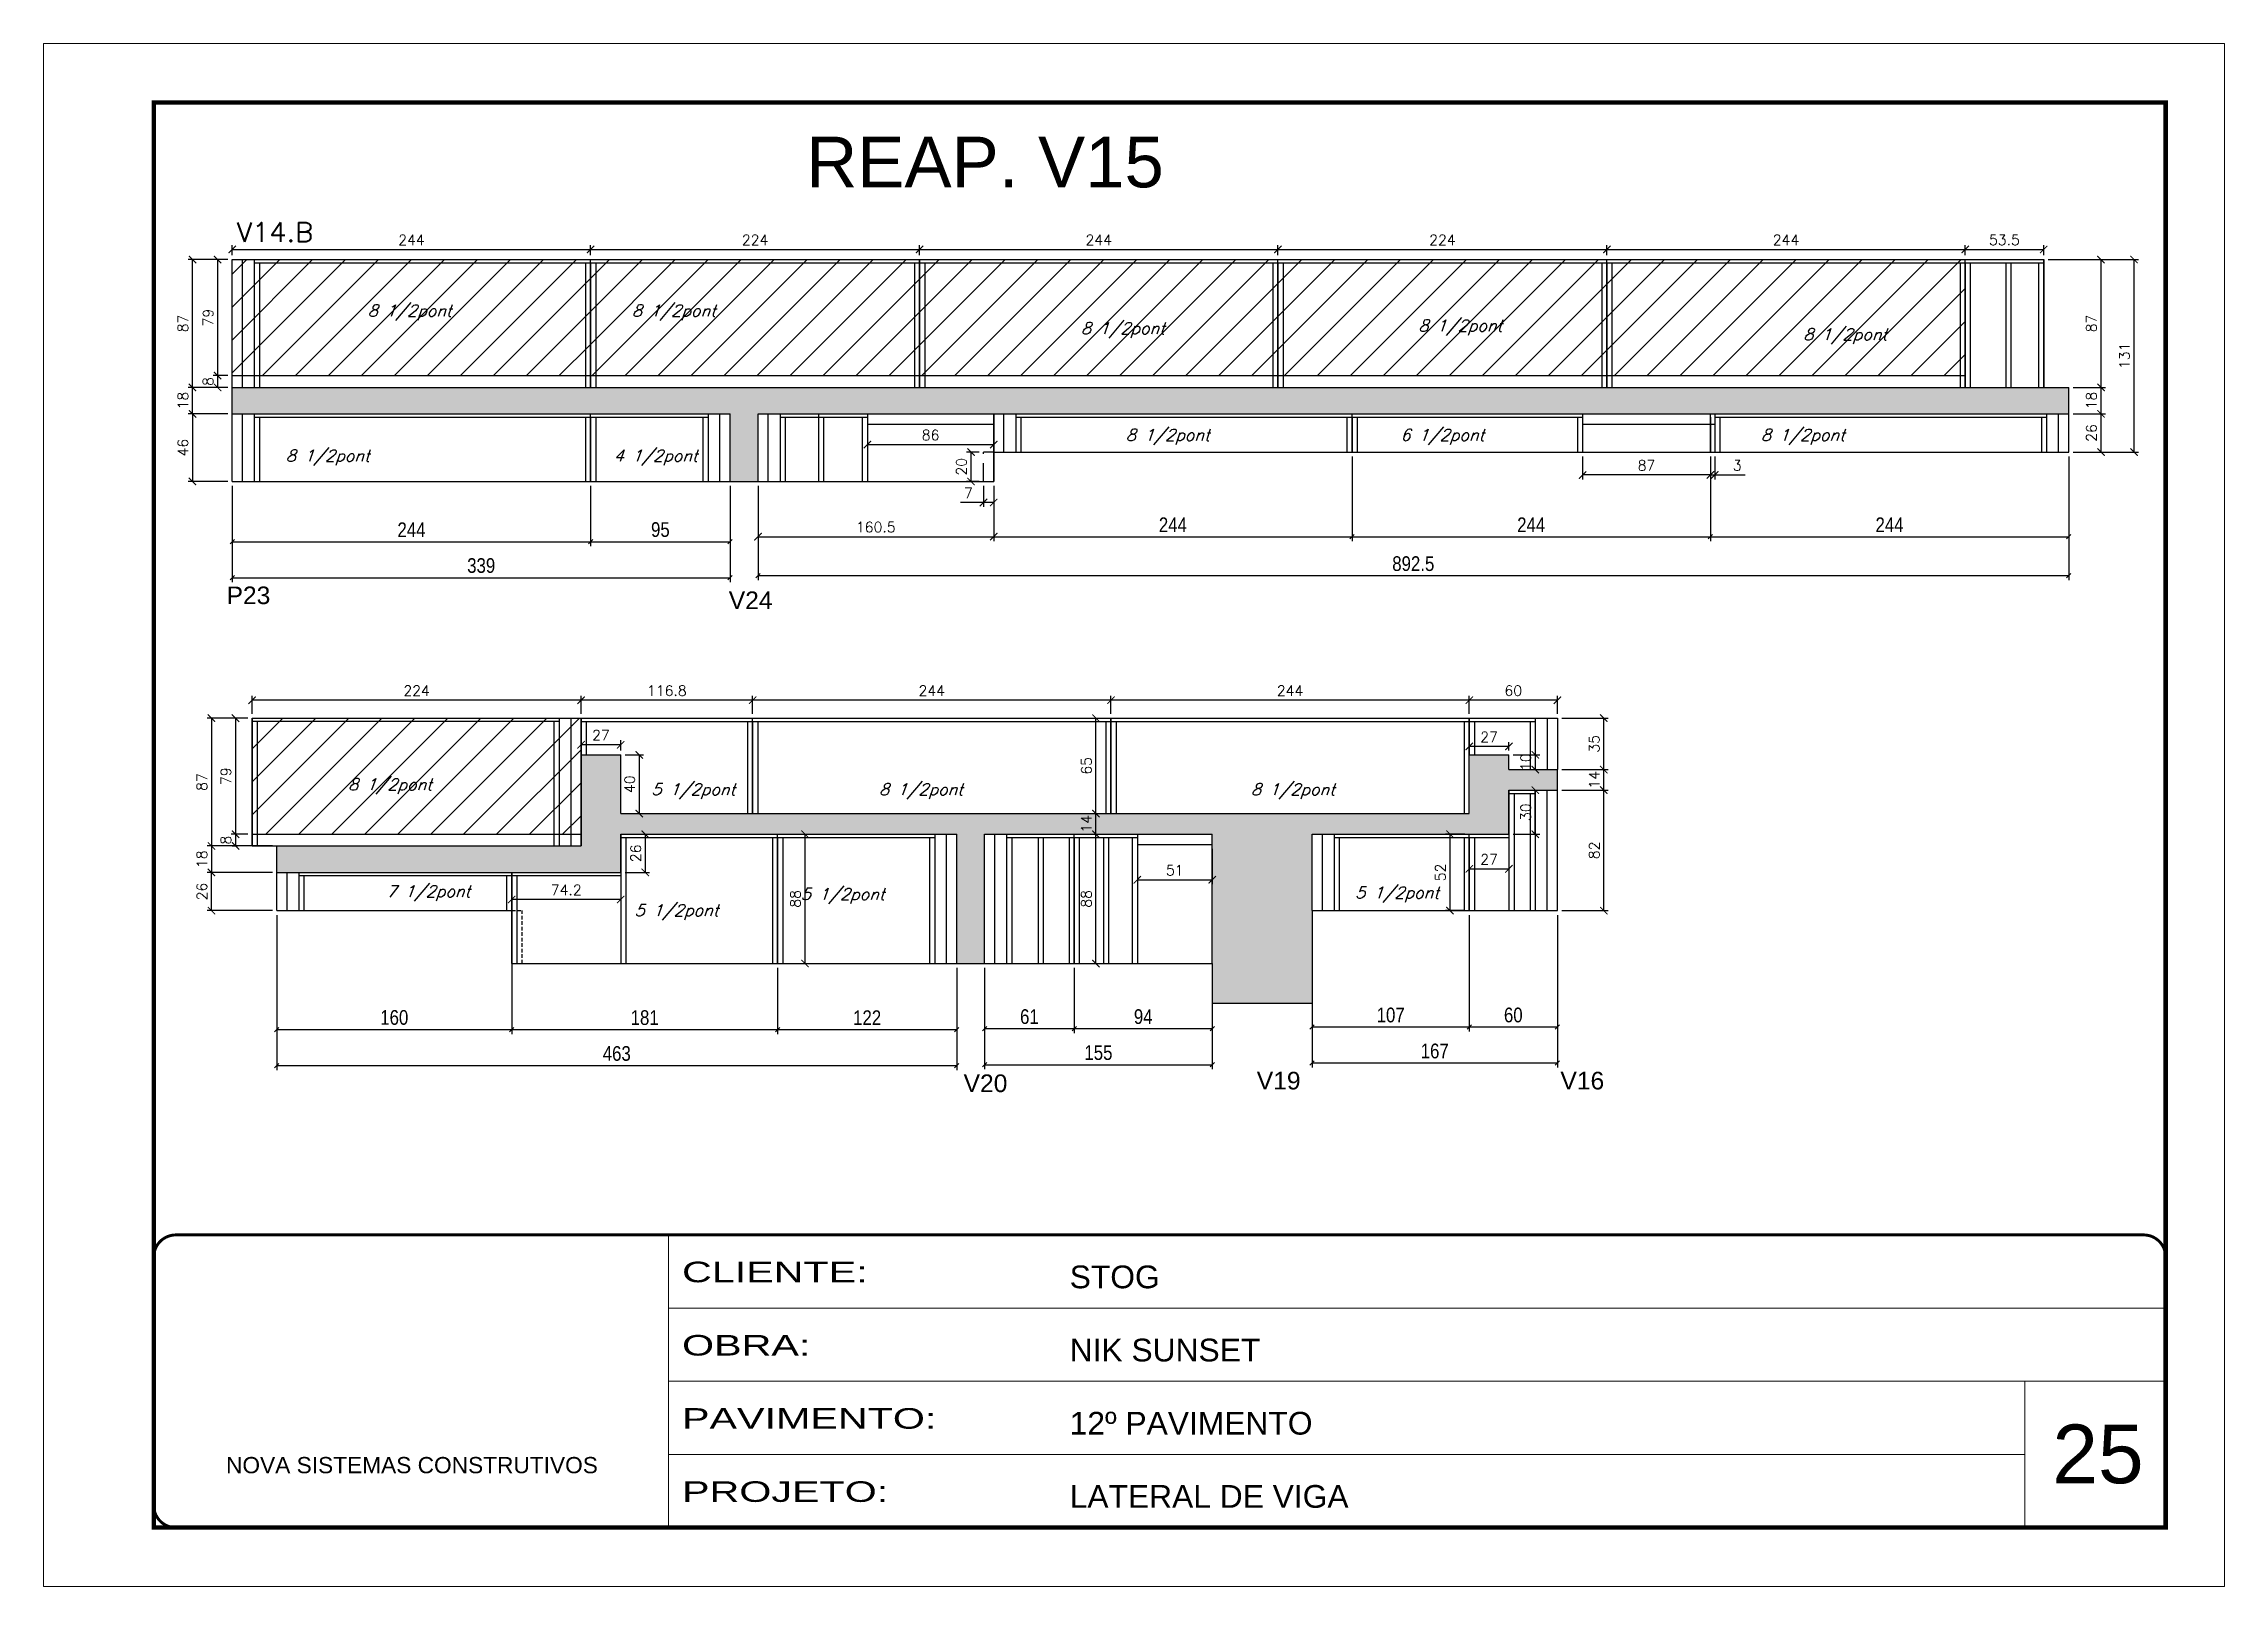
# Model space of a CAD drawing. Extents: x -10448 to -1189, y -11772 to 17235.
# Drawn here: x -10448 to -8963, y 8903 to 9953 of the extents above; entities that cross this region are included whole.
import ezdxf

# ---------------------------------------------------------------- set-up
doc = ezdxf.new("R2010")
doc.units = 0
for name, pattern in [('CONTINUO', [0]), ('DASHED', [0.75, 0.5, -0.25]), ('HIDDEN', [0.375, 0.25, -0.125])]:
    doc.linetypes.add(name, pattern=pattern)
for name, color, linetype in [('5', 5, 'Continuous'), ('COTA', 241, 'Continuous'), ('Painéis', 200, 'Continuous'), ('PONTALETE', 7, 'Continuous'), ('Reaproveitamento', 251, 'Continuous'), ('SARR_2.2x7', 40, 'Continuous'), ('SARR_3.5x7', 81, 'Continuous'), ('texto', 7, 'Continuous')]:
    doc.layers.add(name, color=color, linetype=linetype)
for name, color, linetype, lineweight in [('CARIMBO', 255, 'Continuous', 9), ('Folhas', 255, 'Continuous', 9), ('SARRAFO DE PRESSAO', 251, 'DASHED', 9), ('Texto Seção', 7, 'Continuous', 15)]:
    doc.layers.add(name, color=color, linetype=linetype, lineweight=lineweight)
doc.styles.add('ARIAL', font='arial.ttf')
doc.styles.add('COTA TECNICA', font='techl___.ttf', dxfattribs={"height": 10})
doc.styles.add('REGUA-120', font='ROMANS.shx', dxfattribs={"height": 15})
doc.styles.add('Romans', font='romans.shx')
doc.styles.get("Standard").update_dxf_attribs({"font": 'arial.ttf'})
doc.styles.add('Tecnologia', font='')
doc.styles.get('Tecnologia').set_extended_font_data('Forgotten Futurist')
doc.dimstyles.new('Cota Paínel', dxfattribs={"dimtxt": 7, "dimasz": 5, "dimexe": 3, "dimexo": 3, "dimgap": 3, "dimtad": 1, "dimdec": 1, "dimzin": 12, "dimdsep": 46, "dimtxsty": 'Romans', "dimblk": 'ARCHTICK', "dimcen": 0, "dimclrd": 4, "dimclre": 4, "dimclrt": 1, "dimadec": 1, "dimazin": 3, "dimtfac": 1, "dimtdec": 1, "dimtmove": 0, "dimatfit": 3, "dimldrblk": 'OBLIQUE', "dimfxl": 1, "dimtolj": 1, "dimtzin": 12, "dimarcsym": 0})
doc.dimstyles.new('PAINEL', dxfattribs={"dimtxt": 10, "dimasz": 3, "dimexe": 3, "dimexo": 3, "dimgap": 3, "dimtad": 1, "dimdec": 1, "dimzin": 12, "dimdsep": 46, "dimtxsty": 'COTA TECNICA', "dimblk1": 'OBLIQUE', "dimblk2": 'OBLIQUE', "dimsah": 1, "dimcen": 0.9, "dimclrd": 4, "dimclre": 4, "dimclrt": 240, "dimadec": 1, "dimazin": 3, "dimtfac": 1, "dimtdec": 1, "dimtmove": 0, "dimatfit": 3, "dimfxl": 1, "dimtolj": 1, "dimtzin": 12, "dimarcsym": 0})

msp = doc.modelspace()

# ---------------------------------------------------------------- texts
at = {"layer": '5', "linetype": 'Continuous'}
for s, p in [('P23', (-10323.73, 9571.29)), ('V24', (-9981.73, 9567.91)), ('V19', (-9622.17, 9240.99)), ('V16', (-9415.41, 9240.99)), ('V20', (-9821.82, 9239.19))]:
    msp.add_text(s, height=12, rotation=0.00004, dxfattribs=at).set_placement(p)
at = {"layer": 'CARIMBO', "style": 'ARIAL'}
msp.add_text('25', height=40, dxfattribs=at).set_placement((-9080.42, 8972.92))
at = {"layer": 'PONTALETE', "linetype": 'Continuous'}
msp.add_text('REAP. V15', height=34.458, dxfattribs=at).set_placement((-9928.95, 9854.97))
at = {"layer": 'texto', "color": 2, "char_height": 8, "attachment_point": 5, "style": 'Romans'}
for s, insert in [('{\\Q19;\\C256;8 1/2pont}', (-10198.99, 9769.72)), ('{\\Q19;\\C256;8 1/2pont}', (-10019.08, 9769.72)), ('{\\Q19;\\C256;8 1/2pont}', (-9713.31, 9757.74)), ('{\\Q19;\\C256;8 1/2pont}', (-9483.57, 9759.52)), ('{\\Q19;\\C256;8 1/2pont}', (-9221.45, 9753.59)), ('{\\Q19;\\C256;8 1/2pont}', (-9682.81, 9685.13)), ('{\\Q19;\\C256;6 1/2pont}', (-9495.81, 9685.13)), ('{\\Q19;\\C256;8 1/2pont}', (-9250.31, 9685.13)), ('{\\Q19;\\C256;8 1/2pont}', (-10254.81, 9671.02)), ('{\\Q19;\\C256;4 1/2pont}', (-10031.48, 9671.02)), ('{\\Q19;\\C256;8 1/2pont}', (-10212.4, 9447.24)), ('{\\Q19;\\C256;5 1/2pont}', (-10005.85, 9443.92)), ('{\\Q19;\\C256;8 1/2pont}', (-9850.8, 9443.92)), ('{\\Q19;\\C256;8 1/2pont}', (-9597.53, 9443.92)), ('{\\Q19;\\C256;7 1/2pont}', (-10186.3, 9374.52)), ('{\\Q19;\\C256;5 1/2pont}', (-9904.18, 9372.62)), ('{\\Q19;\\C256;5 1/2pont}', (-9526.65, 9373.65)), ('{\\Q19;\\C256;5 1/2pont}', (-10017.31, 9361.6))]:
    msp.add_mtext(s, dxfattribs=dict(at, insert=insert))
at = {"layer": 'Texto Seção', "style": 'REGUA-120', "width": 1.05}
msp.add_text('V14.B', height=13, dxfattribs=at).set_placement((-10316.81, 9817.98))

# ---------------------------------------------------------------- blocks, each defined once
blk = doc.blocks.new('9999999999')
at = {"color": 30, "linetype": 'CONTINUO'}
for p, q in [((98564.6, 34230.2), (98564.6, 34429.4)), ((98564.6, 34379.6), (99584, 34379.6)), ((98564.6, 34329.8), (99488, 34329.8)), ((99584, 34329.8), (99488, 34329.8)), ((99488, 34329.8), (99488, 34230.2)), ((98564.6, 34280), (99488, 34280))]:
    blk.add_line(p, q, dxfattribs=at)
at = {"color": 30, "linetype": 'CONTINUO', "const_width": 2}
blk.add_lwpolyline([(99584, 34230.2), (99584, 34414.4, 0.414214), (99569, 34429.4), (98229, 34429.4, 0.414214), (98214, 34414.4), (98214, 34245.2, 0.414214), (98229, 34230.2), (99584, 34230.2)], format="xyb", dxfattribs=at)
at = {"layer": 'Folhas'}
blk.add_lwpolyline([(98139, 34190.2), (99624, 34190.2), (99624, 35240.2), (98139, 35240.2)], close=True, dxfattribs=at)
at = {"layer": 'Folhas', "color": 30, "const_width": 3}
blk.add_lwpolyline([(98214, 34230.2), (99584, 34230.2), (99584, 35200.2), (98214, 35200.2)], close=True, dxfattribs=at)
at = {"color": 7, "linetype": 'Continuous', "ltscale": 5, "style": 'ARIAL'}
for s, height, p in [('STOG', 15.48, (98837.7, 34393.1)), ('NIK SUNSET', 15.48, (98837.7, 34343.3)), ('12º PAVIMENTO', 15.483, (98837.7, 34293.5)), ('NOVA SISTEMAS CONSTRUTIVOS', 11.059, (98263.2, 34267.2)), ('LATERAL DE VIGA', 15.483, (98837.7, 34243.7))]:
    blk.add_text(s, height=height, dxfattribs=at).set_placement(p)
at = {"layer": 'Folhas', "color": 7, "style": 'Tecnologia', "width": 1.5}
for s, p in [('CLIENTE:', (98573.7, 34397.2)), ('OBRA:', (98573.7, 34347.3)), ('PAVIMENTO:', (98573.7, 34297.5)), ('PROJETO:', (98573.7, 34247.7))]:
    blk.add_text(s, height=14, dxfattribs=at).set_placement(p)
blk = doc.blocks.new('_Oblique')
at = {"color": 0, "linetype": 'ByBlock', "lineweight": -2}
blk.add_line((-0.5, -0.5), (0.5, 0.5), dxfattribs=at)
blk = doc.blocks.new('*D603')
at = {"layer": 'COTA', "color": 4, "linetype": 'ByBlock', "lineweight": -2, "transparency": 16777216}
for p, q in [((-10319.8, 9651.8), (-10319.8, 9610.8)), ((-10075.8, 9651.8), (-10075.8, 9610.8)), ((-10319.8, 9613.8), (-10075.8, 9613.8))]:
    blk.add_line(p, q, dxfattribs=at)
at = {"layer": 'Defpoints', "color": 0, "linetype": 'ByBlock', "transparency": 16777216}
for p in [(-10319.8, 9654.8), (-10075.8, 9654.8), (-10075.8, 9613.8)]:
    blk.add_point(p, dxfattribs=at)
at = {"layer": 'COTA', "color": 4, "linetype": 'ByBlock', "lineweight": -2, "transparency": 16777216, "xscale": 3, "yscale": 3, "zscale": 3, "rotation": 180}
blk.add_blockref('_Oblique', (-10319.8, 9613.8), dxfattribs=at)
at = {"layer": 'COTA', "color": 4, "linetype": 'ByBlock', "lineweight": -2, "transparency": 16777216, "xscale": 3, "yscale": 3, "zscale": 3}
blk.add_blockref('_Oblique', (-10075.8, 9613.8), dxfattribs=at)
at = {"layer": 'COTA', "color": 240, "linetype": 'ByBlock', "transparency": 16777216, "insert": (-10197.8, 9621.9), "char_height": 10, "attachment_point": 5, "style": 'COTA TECNICA'}
blk.add_mtext('\\A1;244', dxfattribs=at)
blk = doc.blocks.new('*D604')
at = {"layer": 'COTA', "color": 4, "linetype": 'ByBlock', "lineweight": -2, "transparency": 16777216}
for p, q in [((-10075.8, 9651.8), (-10075.8, 9610.8)), ((-9980.8, 9651.8), (-9980.8, 9610.8)), ((-10075.8, 9613.8), (-9980.8, 9613.8))]:
    blk.add_line(p, q, dxfattribs=at)
at = {"layer": 'Defpoints', "color": 0, "linetype": 'ByBlock', "transparency": 16777216}
for p in [(-10075.8, 9654.8), (-9980.8, 9654.8), (-9980.8, 9613.8)]:
    blk.add_point(p, dxfattribs=at)
at = {"layer": 'COTA', "color": 4, "linetype": 'ByBlock', "lineweight": -2, "transparency": 16777216, "xscale": 3, "yscale": 3, "zscale": 3, "rotation": 180}
blk.add_blockref('_Oblique', (-10075.8, 9613.8), dxfattribs=at)
at = {"layer": 'COTA', "color": 4, "linetype": 'ByBlock', "lineweight": -2, "transparency": 16777216, "xscale": 3, "yscale": 3, "zscale": 3}
blk.add_blockref('_Oblique', (-9980.8, 9613.8), dxfattribs=at)
at = {"layer": 'COTA', "color": 240, "linetype": 'ByBlock', "transparency": 16777216, "insert": (-10028.3, 9622), "char_height": 10, "attachment_point": 5, "style": 'COTA TECNICA'}
blk.add_mtext('\\A1;95', dxfattribs=at)
blk = doc.blocks.new('*D605')
at = {"layer": 'COTA', "color": 4, "linetype": 'ByBlock', "lineweight": -2, "transparency": 16777216}
for p, q in [((-10319.8, 9651.8), (-10319.8, 9586.3)), ((-9980.8, 9651.8), (-9980.8, 9586.3)), ((-10319.8, 9589.3), (-9980.8, 9589.3))]:
    blk.add_line(p, q, dxfattribs=at)
at = {"layer": 'Defpoints', "color": 0, "linetype": 'ByBlock', "transparency": 16777216}
for p in [(-10319.8, 9654.8), (-9980.8, 9654.8), (-9980.8, 9589.3)]:
    blk.add_point(p, dxfattribs=at)
at = {"layer": 'COTA', "color": 4, "linetype": 'ByBlock', "lineweight": -2, "transparency": 16777216, "xscale": 3, "yscale": 3, "zscale": 3, "rotation": 180}
blk.add_blockref('_Oblique', (-10319.8, 9589.3), dxfattribs=at)
at = {"layer": 'COTA', "color": 4, "linetype": 'ByBlock', "lineweight": -2, "transparency": 16777216, "xscale": 3, "yscale": 3, "zscale": 3}
blk.add_blockref('_Oblique', (-9980.8, 9589.3), dxfattribs=at)
at = {"layer": 'COTA', "color": 240, "linetype": 'ByBlock', "transparency": 16777216, "insert": (-10150.3, 9597.5), "char_height": 10, "attachment_point": 5, "style": 'COTA TECNICA'}
blk.add_mtext('\\A1;339', dxfattribs=at)
blk = doc.blocks.new('_ArchTick')
at = {"color": 0, "linetype": 'ByBlock', "const_width": 0.15}
blk.add_lwpolyline([(-0.5, -0.5), (0.5, 0.5)], dxfattribs=at)
blk = doc.blocks.new('*D606')
at = {"layer": 'COTA', "color": 4, "lineweight": -2, "transparency": 16777216}
for p, q in [((-10319.8, 9808.8), (-10319.8, 9815.7)), ((-10319.8, 9812.7), (-10075.8, 9812.7)), ((-10075.8, 9808.8), (-10075.8, 9815.7))]:
    blk.add_line(p, q, dxfattribs=at)
at = {"layer": 'Defpoints', "color": 0, "transparency": 16777216}
for p in [(-10319.8, 9805.8), (-10075.8, 9812.7), (-10075.8, 9805.8)]:
    blk.add_point(p, dxfattribs=at)
at = {"layer": 'COTA', "color": 4, "lineweight": -2, "transparency": 16777216, "xscale": 5, "yscale": 5, "zscale": 5, "rotation": 180}
blk.add_blockref('_ArchTick', (-10319.8, 9812.7), dxfattribs=at)
at = {"layer": 'COTA', "color": 4, "lineweight": -2, "transparency": 16777216, "xscale": 5, "yscale": 5, "zscale": 5}
blk.add_blockref('_ArchTick', (-10075.8, 9812.7), dxfattribs=at)
at = {"layer": 'COTA', "color": 1, "transparency": 16777216, "insert": (-10197.8, 9819.2), "char_height": 7, "attachment_point": 5, "style": 'Romans'}
blk.add_mtext('\\A1;244', dxfattribs=at)
blk = doc.blocks.new('*D607')
at = {"layer": 'COTA', "color": 4, "lineweight": -2, "transparency": 16777216}
for p, q in [((-10075.8, 9808.8), (-10075.8, 9815.7)), ((-10075.8, 9812.7), (-9851.8, 9812.7)), ((-9851.8, 9808.8), (-9851.8, 9815.7))]:
    blk.add_line(p, q, dxfattribs=at)
at = {"layer": 'Defpoints', "color": 0, "transparency": 16777216}
for p in [(-10075.8, 9805.8), (-9851.8, 9812.7), (-9851.8, 9805.8)]:
    blk.add_point(p, dxfattribs=at)
at = {"layer": 'COTA', "color": 4, "lineweight": -2, "transparency": 16777216, "xscale": 5, "yscale": 5, "zscale": 5, "rotation": 180}
blk.add_blockref('_ArchTick', (-10075.8, 9812.7), dxfattribs=at)
at = {"layer": 'COTA', "color": 4, "lineweight": -2, "transparency": 16777216, "xscale": 5, "yscale": 5, "zscale": 5}
blk.add_blockref('_ArchTick', (-9851.8, 9812.7), dxfattribs=at)
at = {"layer": 'COTA', "color": 1, "transparency": 16777216, "insert": (-9963.8, 9819.2), "char_height": 7, "attachment_point": 5, "style": 'Romans'}
blk.add_mtext('\\A1;224', dxfattribs=at)
blk = doc.blocks.new('*D609')
at = {"layer": 'COTA', "color": 4, "lineweight": -2, "transparency": 16777216}
for p, q in [((-9066.3, 9700.8), (-9044.3, 9700.8)), ((-9047.3, 9674.8), (-9047.3, 9700.8)), ((-9066.3, 9674.8), (-9044.3, 9674.8))]:
    blk.add_line(p, q, dxfattribs=at)
at = {"layer": 'Defpoints', "color": 0, "transparency": 16777216}
for p in [(-9069.3, 9700.8), (-9047.3, 9700.8), (-9069.3, 9674.8)]:
    blk.add_point(p, dxfattribs=at)
at = {"layer": 'COTA', "color": 4, "lineweight": -2, "transparency": 16777216, "xscale": 5, "yscale": 5, "zscale": 5}
for p, rotation in [((-9047.3, 9700.8), 90), ((-9047.3, 9674.8), 270)]:
    blk.add_blockref('_ArchTick', p, dxfattribs=dict(at, rotation=rotation))
at = {"layer": 'COTA', "color": 1, "transparency": 16777216, "insert": (-9053.8, 9687.8), "char_height": 7, "attachment_point": 5, "rotation": 90, "style": 'Romans'}
blk.add_mtext('\\A1;26', dxfattribs=at)
blk = doc.blocks.new('*D610')
at = {"layer": 'COTA', "color": 4, "lineweight": -2, "transparency": 16777216}
for p, q in [((-9066.3, 9718.8), (-9044.3, 9718.8)), ((-9047.3, 9700.8), (-9047.3, 9718.8)), ((-9066.3, 9700.8), (-9044.3, 9700.8))]:
    blk.add_line(p, q, dxfattribs=at)
at = {"layer": 'Defpoints', "color": 0, "transparency": 16777216}
for p in [(-9069.3, 9718.8), (-9047.3, 9718.8), (-9069.3, 9700.8)]:
    blk.add_point(p, dxfattribs=at)
at = {"layer": 'COTA', "color": 4, "lineweight": -2, "transparency": 16777216, "xscale": 5, "yscale": 5, "zscale": 5}
for p, rotation in [((-9047.3, 9718.8), 90), ((-9047.3, 9700.8), 270)]:
    blk.add_blockref('_ArchTick', p, dxfattribs=dict(at, rotation=rotation))
at = {"layer": 'COTA', "color": 1, "transparency": 16777216, "insert": (-9053.8, 9709.8), "char_height": 7, "attachment_point": 5, "rotation": 90, "style": 'Romans'}
blk.add_mtext('\\A1;18', dxfattribs=at)
blk = doc.blocks.new('*D611')
at = {"layer": 'COTA', "color": 4, "lineweight": -2, "transparency": 16777216}
for p, q in [((-9083.3, 9805.8), (-9021.8, 9805.8)), ((-9024.8, 9674.8), (-9024.8, 9805.8)), ((-9066.3, 9674.8), (-9021.8, 9674.8))]:
    blk.add_line(p, q, dxfattribs=at)
at = {"layer": 'Defpoints', "color": 0, "transparency": 16777216}
for p in [(-9086.3, 9805.8), (-9024.8, 9805.8), (-9069.3, 9674.8)]:
    blk.add_point(p, dxfattribs=at)
at = {"layer": 'COTA', "color": 4, "lineweight": -2, "transparency": 16777216, "xscale": 5, "yscale": 5, "zscale": 5}
for p, rotation in [((-9024.8, 9805.8), 90), ((-9024.8, 9674.8), 270)]:
    blk.add_blockref('_ArchTick', p, dxfattribs=dict(at, rotation=rotation))
at = {"layer": 'COTA', "color": 1, "transparency": 16777216, "insert": (-9031.3, 9740.3), "char_height": 7, "attachment_point": 5, "rotation": 90, "style": 'Romans'}
blk.add_mtext('\\A1;131', dxfattribs=at)
blk = doc.blocks.new('*D612')
at = {"layer": 'COTA', "color": 4, "linetype": 'ByBlock', "lineweight": -2, "transparency": 16777216}
for p, q in [((-9557.3, 9671.8), (-9557.3, 9614.2)), ((-9801.3, 9651.8), (-9801.3, 9614.2)), ((-9801.3, 9617.2), (-9557.3, 9617.2))]:
    blk.add_line(p, q, dxfattribs=at)
at = {"layer": 'Defpoints', "color": 0, "linetype": 'ByBlock', "transparency": 16777216}
for p in [(-9557.3, 9674.8), (-9801.3, 9654.8), (-9557.3, 9617.2)]:
    blk.add_point(p, dxfattribs=at)
at = {"layer": 'COTA', "color": 4, "linetype": 'ByBlock', "lineweight": -2, "transparency": 16777216, "xscale": 3, "yscale": 3, "zscale": 3, "rotation": 180}
blk.add_blockref('_Oblique', (-9801.3, 9617.2), dxfattribs=at)
at = {"layer": 'COTA', "color": 4, "linetype": 'ByBlock', "lineweight": -2, "transparency": 16777216, "xscale": 3, "yscale": 3, "zscale": 3}
blk.add_blockref('_Oblique', (-9557.3, 9617.2), dxfattribs=at)
at = {"layer": 'COTA', "color": 240, "linetype": 'ByBlock', "transparency": 16777216, "insert": (-9679.3, 9625.3), "char_height": 10, "attachment_point": 5, "style": 'COTA TECNICA'}
blk.add_mtext('\\A1;244', dxfattribs=at)
blk = doc.blocks.new('*D613')
at = {"layer": 'COTA', "color": 4, "linetype": 'ByBlock', "lineweight": -2, "transparency": 16777216}
for p, q in [((-9557.3, 9671.8), (-9557.3, 9614.2)), ((-9313.3, 9671.8), (-9313.3, 9614.2)), ((-9557.3, 9617.2), (-9313.3, 9617.2))]:
    blk.add_line(p, q, dxfattribs=at)
at = {"layer": 'Defpoints', "color": 0, "linetype": 'ByBlock', "transparency": 16777216}
for p in [(-9557.3, 9674.8), (-9313.3, 9674.8), (-9313.3, 9617.2)]:
    blk.add_point(p, dxfattribs=at)
at = {"layer": 'COTA', "color": 4, "linetype": 'ByBlock', "lineweight": -2, "transparency": 16777216, "xscale": 3, "yscale": 3, "zscale": 3, "rotation": 180}
blk.add_blockref('_Oblique', (-9557.3, 9617.2), dxfattribs=at)
at = {"layer": 'COTA', "color": 4, "linetype": 'ByBlock', "lineweight": -2, "transparency": 16777216, "xscale": 3, "yscale": 3, "zscale": 3}
blk.add_blockref('_Oblique', (-9313.3, 9617.2), dxfattribs=at)
at = {"layer": 'COTA', "color": 240, "linetype": 'ByBlock', "transparency": 16777216, "insert": (-9435.3, 9625.3), "char_height": 10, "attachment_point": 5, "style": 'COTA TECNICA'}
blk.add_mtext('\\A1;244', dxfattribs=at)
blk = doc.blocks.new('*D608')
at = {"layer": 'COTA', "color": 4, "linetype": 'ByBlock', "lineweight": -2, "transparency": 16777216}
for p, q in [((-9069.3, 9671.8), (-9069.3, 9587.7)), ((-9961.8, 9651.8), (-9961.8, 9587.7)), ((-9961.8, 9590.7), (-9069.3, 9590.7))]:
    blk.add_line(p, q, dxfattribs=at)
at = {"layer": 'Defpoints', "color": 0, "linetype": 'ByBlock', "transparency": 16777216}
for p in [(-9069.3, 9674.8), (-9961.8, 9654.8), (-9069.3, 9590.7)]:
    blk.add_point(p, dxfattribs=at)
at = {"layer": 'COTA', "color": 4, "linetype": 'ByBlock', "lineweight": -2, "transparency": 16777216, "xscale": 3, "yscale": 3, "zscale": 3, "rotation": 180}
blk.add_blockref('_Oblique', (-9961.8, 9590.7), dxfattribs=at)
at = {"layer": 'COTA', "color": 4, "linetype": 'ByBlock', "lineweight": -2, "transparency": 16777216, "xscale": 3, "yscale": 3, "zscale": 3}
blk.add_blockref('_Oblique', (-9069.3, 9590.7), dxfattribs=at)
at = {"layer": 'COTA', "color": 240, "linetype": 'ByBlock', "transparency": 16777216, "insert": (-9515.6, 9598.8), "char_height": 10, "attachment_point": 5, "style": 'COTA TECNICA'}
blk.add_mtext('\\A1;892.5', dxfattribs=at)
blk = doc.blocks.new('*D614')
at = {"layer": 'COTA', "color": 4, "linetype": 'ByBlock', "lineweight": -2, "transparency": 16777216}
for p, q in [((-9313.3, 9671.8), (-9313.3, 9614.2)), ((-9069.3, 9669.5), (-9069.3, 9614.2)), ((-9313.3, 9617.2), (-9069.3, 9617.2))]:
    blk.add_line(p, q, dxfattribs=at)
at = {"layer": 'Defpoints', "color": 0, "linetype": 'ByBlock', "transparency": 16777216}
for p in [(-9313.3, 9674.8), (-9069.3, 9672.5), (-9069.3, 9617.2)]:
    blk.add_point(p, dxfattribs=at)
at = {"layer": 'COTA', "color": 4, "linetype": 'ByBlock', "lineweight": -2, "transparency": 16777216, "xscale": 3, "yscale": 3, "zscale": 3, "rotation": 180}
blk.add_blockref('_Oblique', (-9313.3, 9617.2), dxfattribs=at)
at = {"layer": 'COTA', "color": 4, "linetype": 'ByBlock', "lineweight": -2, "transparency": 16777216, "xscale": 3, "yscale": 3, "zscale": 3}
blk.add_blockref('_Oblique', (-9069.3, 9617.2), dxfattribs=at)
at = {"layer": 'COTA', "color": 240, "linetype": 'ByBlock', "transparency": 16777216, "insert": (-9191.3, 9625.3), "char_height": 10, "attachment_point": 5, "style": 'COTA TECNICA'}
blk.add_mtext('\\A1;244', dxfattribs=at)
blk = doc.blocks.new('*D624')
at = {"layer": 'COTA', "color": 4, "lineweight": -2, "transparency": 16777216}
for p, q in [((-9961.8, 9651.8), (-9961.8, 9614.2)), ((-9801.3, 9651.8), (-9801.3, 9614.2)), ((-9961.8, 9617.2), (-9801.3, 9617.2))]:
    blk.add_line(p, q, dxfattribs=at)
at = {"layer": 'Defpoints', "color": 0, "transparency": 16777216}
for p in [(-9961.8, 9654.8), (-9801.3, 9654.8), (-9801.3, 9617.2)]:
    blk.add_point(p, dxfattribs=at)
at = {"layer": 'COTA', "color": 4, "lineweight": -2, "transparency": 16777216, "xscale": 5, "yscale": 5, "zscale": 5, "rotation": 180}
blk.add_blockref('_ArchTick', (-9961.8, 9617.2), dxfattribs=at)
at = {"layer": 'COTA', "color": 4, "lineweight": -2, "transparency": 16777216, "xscale": 5, "yscale": 5, "zscale": 5}
blk.add_blockref('_ArchTick', (-9801.3, 9617.2), dxfattribs=at)
at = {"layer": 'COTA', "color": 1, "transparency": 16777216, "insert": (-9881.6, 9623.7), "char_height": 7, "attachment_point": 5, "style": 'Romans'}
blk.add_mtext('\\A1;160.5', dxfattribs=at)
blk = doc.blocks.new('*D625')
at = {"layer": 'COTA', "color": 4, "lineweight": -2, "transparency": 16777216}
for p, q in [((-9400.3, 9671.8), (-9400.3, 9656.2)), ((-9313.3, 9671.8), (-9313.3, 9656.2)), ((-9313.3, 9659.2), (-9400.3, 9659.2))]:
    blk.add_line(p, q, dxfattribs=at)
at = {"layer": 'Defpoints', "color": 0, "transparency": 16777216}
for p in [(-9400.3, 9674.8), (-9313.3, 9674.8), (-9400.3, 9659.2)]:
    blk.add_point(p, dxfattribs=at)
at = {"layer": 'COTA', "color": 4, "lineweight": -2, "transparency": 16777216, "xscale": 5, "yscale": 5, "zscale": 5, "rotation": 180}
blk.add_blockref('_ArchTick', (-9400.3, 9659.2), dxfattribs=at)
at = {"layer": 'COTA', "color": 4, "lineweight": -2, "transparency": 16777216, "xscale": 5, "yscale": 5, "zscale": 5}
blk.add_blockref('_ArchTick', (-9313.3, 9659.2), dxfattribs=at)
at = {"layer": 'COTA', "color": 1, "transparency": 16777216, "insert": (-9356.8, 9665.7), "char_height": 7, "attachment_point": 5, "style": 'Romans'}
blk.add_mtext('\\A1;87', dxfattribs=at)
blk = doc.blocks.new('*D626')
at = {"layer": 'COTA', "color": 4, "lineweight": -2, "transparency": 16777216}
for p, q in [((-9313.3, 9671.8), (-9313.3, 9656.2)), ((-9310.3, 9671.8), (-9310.3, 9656.2)), ((-9313.3, 9659.2), (-9318.3, 9659.2)), ((-9313.3, 9659.2), (-9310.3, 9659.2)), ((-9310.3, 9659.2), (-9289.6, 9659.2))]:
    blk.add_line(p, q, dxfattribs=at)
at = {"layer": 'Defpoints', "color": 0, "transparency": 16777216}
for p in [(-9313.3, 9674.8), (-9310.3, 9674.8), (-9310.3, 9659.2)]:
    blk.add_point(p, dxfattribs=at)
at = {"layer": 'COTA', "color": 4, "lineweight": -2, "transparency": 16777216, "xscale": 5, "yscale": 5, "zscale": 5}
blk.add_blockref('_ArchTick', (-9313.3, 9659.2), dxfattribs=at)
at = {"layer": 'COTA', "color": 4, "lineweight": -2, "transparency": 16777216, "xscale": 5, "yscale": 5, "zscale": 5, "rotation": 180}
blk.add_blockref('_ArchTick', (-9310.3, 9659.2), dxfattribs=at)
at = {"layer": 'COTA', "color": 1, "transparency": 16777216, "insert": (-9295, 9665.7), "char_height": 7, "attachment_point": 5, "style": 'Romans'}
blk.add_mtext('\\A1;3', dxfattribs=at)
blk = doc.blocks.new('*D627')
at = {"layer": 'COTA', "color": 4, "linetype": 'ByBlock', "lineweight": -2, "transparency": 16777216}
for p, q in [((-10289.5, 9359.7), (-10289.5, 9278.7)), ((-10129.5, 9359.7), (-10129.5, 9278.7)), ((-10289.5, 9281.7), (-10129.5, 9281.7))]:
    blk.add_line(p, q, dxfattribs=at)
at = {"layer": 'Defpoints', "color": 0, "linetype": 'ByBlock', "transparency": 16777216}
for p in [(-10289.5, 9362.7), (-10129.5, 9362.7), (-10129.5, 9281.7)]:
    blk.add_point(p, dxfattribs=at)
at = {"layer": 'COTA', "color": 4, "linetype": 'ByBlock', "lineweight": -2, "transparency": 16777216, "xscale": 3, "yscale": 3, "zscale": 3, "rotation": 180}
blk.add_blockref('_Oblique', (-10289.5, 9281.7), dxfattribs=at)
at = {"layer": 'COTA', "color": 4, "linetype": 'ByBlock', "lineweight": -2, "transparency": 16777216, "xscale": 3, "yscale": 3, "zscale": 3}
blk.add_blockref('_Oblique', (-10129.5, 9281.7), dxfattribs=at)
at = {"layer": 'COTA', "color": 240, "linetype": 'ByBlock', "transparency": 16777216, "insert": (-10209.5, 9289.9), "char_height": 10, "attachment_point": 5, "style": 'COTA TECNICA'}
blk.add_mtext('\\A1;160', dxfattribs=at)
blk = doc.blocks.new('*D628')
at = {"layer": 'COTA', "color": 4, "linetype": 'ByBlock', "lineweight": -2, "transparency": 16777216}
for p, q in [((-10129.5, 9323.7), (-10129.5, 9278.7)), ((-9948.5, 9323.7), (-9948.5, 9278.7)), ((-10129.5, 9281.7), (-9948.5, 9281.7))]:
    blk.add_line(p, q, dxfattribs=at)
at = {"layer": 'Defpoints', "color": 0, "linetype": 'ByBlock', "transparency": 16777216}
for p in [(-10129.5, 9326.7), (-9948.5, 9326.7), (-9948.5, 9281.7)]:
    blk.add_point(p, dxfattribs=at)
at = {"layer": 'COTA', "color": 4, "linetype": 'ByBlock', "lineweight": -2, "transparency": 16777216, "xscale": 3, "yscale": 3, "zscale": 3, "rotation": 180}
blk.add_blockref('_Oblique', (-10129.5, 9281.7), dxfattribs=at)
at = {"layer": 'COTA', "color": 4, "linetype": 'ByBlock', "lineweight": -2, "transparency": 16777216, "xscale": 3, "yscale": 3, "zscale": 3}
blk.add_blockref('_Oblique', (-9948.5, 9281.7), dxfattribs=at)
at = {"layer": 'COTA', "color": 240, "linetype": 'ByBlock', "transparency": 16777216, "insert": (-10039, 9289.8), "char_height": 10, "attachment_point": 5, "style": 'COTA TECNICA'}
blk.add_mtext('\\A1;181', dxfattribs=at)
blk = doc.blocks.new('*D629')
at = {"layer": 'COTA', "color": 4, "linetype": 'ByBlock', "lineweight": -2, "transparency": 16777216}
for p, q in [((-9948.5, 9323.7), (-9948.5, 9278.7)), ((-9826.5, 9323.7), (-9826.5, 9278.7)), ((-9948.5, 9281.7), (-9826.5, 9281.7))]:
    blk.add_line(p, q, dxfattribs=at)
at = {"layer": 'Defpoints', "color": 0, "linetype": 'ByBlock', "transparency": 16777216}
for p in [(-9948.5, 9326.7), (-9826.5, 9326.7), (-9826.5, 9281.7)]:
    blk.add_point(p, dxfattribs=at)
at = {"layer": 'COTA', "color": 4, "linetype": 'ByBlock', "lineweight": -2, "transparency": 16777216, "xscale": 3, "yscale": 3, "zscale": 3, "rotation": 180}
blk.add_blockref('_Oblique', (-9948.5, 9281.7), dxfattribs=at)
at = {"layer": 'COTA', "color": 4, "linetype": 'ByBlock', "lineweight": -2, "transparency": 16777216, "xscale": 3, "yscale": 3, "zscale": 3}
blk.add_blockref('_Oblique', (-9826.5, 9281.7), dxfattribs=at)
at = {"layer": 'COTA', "color": 240, "linetype": 'ByBlock', "transparency": 16777216, "insert": (-9887.5, 9289.8), "char_height": 10, "attachment_point": 5, "style": 'COTA TECNICA'}
blk.add_mtext('\\A1;122', dxfattribs=at)
blk = doc.blocks.new('*D630')
at = {"layer": 'COTA', "color": 4, "linetype": 'ByBlock', "lineweight": -2, "transparency": 16777216}
for p, q in [((-10289.5, 9359.7), (-10289.5, 9254.2)), ((-9826.5, 9323.7), (-9826.5, 9254.2)), ((-10289.5, 9257.2), (-9826.5, 9257.2))]:
    blk.add_line(p, q, dxfattribs=at)
at = {"layer": 'Defpoints', "color": 0, "linetype": 'ByBlock', "transparency": 16777216}
for p in [(-10289.5, 9362.7), (-9826.5, 9326.7), (-9826.5, 9257.2)]:
    blk.add_point(p, dxfattribs=at)
at = {"layer": 'COTA', "color": 4, "linetype": 'ByBlock', "lineweight": -2, "transparency": 16777216, "xscale": 3, "yscale": 3, "zscale": 3, "rotation": 180}
blk.add_blockref('_Oblique', (-10289.5, 9257.2), dxfattribs=at)
at = {"layer": 'COTA', "color": 4, "linetype": 'ByBlock', "lineweight": -2, "transparency": 16777216, "xscale": 3, "yscale": 3, "zscale": 3}
blk.add_blockref('_Oblique', (-9826.5, 9257.2), dxfattribs=at)
at = {"layer": 'COTA', "color": 240, "linetype": 'ByBlock', "transparency": 16777216, "insert": (-10058, 9265.4), "char_height": 10, "attachment_point": 5, "style": 'COTA TECNICA'}
blk.add_mtext('\\A1;463', dxfattribs=at)
blk = doc.blocks.new('*D631')
at = {"layer": 'COTA', "color": 4, "linetype": 'ByBlock', "lineweight": -2, "transparency": 16777216}
for p, q in [((-9807.5, 9323.7), (-9807.5, 9279.4)), ((-9746.5, 9323.7), (-9746.5, 9279.4)), ((-9807.5, 9282.4), (-9746.5, 9282.4))]:
    blk.add_line(p, q, dxfattribs=at)
at = {"layer": 'Defpoints', "color": 0, "linetype": 'ByBlock', "transparency": 16777216}
for p in [(-9807.5, 9326.7), (-9746.5, 9326.7), (-9746.5, 9282.4)]:
    blk.add_point(p, dxfattribs=at)
at = {"layer": 'COTA', "color": 4, "linetype": 'ByBlock', "lineweight": -2, "transparency": 16777216, "xscale": 3, "yscale": 3, "zscale": 3, "rotation": 180}
blk.add_blockref('_Oblique', (-9807.5, 9282.4), dxfattribs=at)
at = {"layer": 'COTA', "color": 4, "linetype": 'ByBlock', "lineweight": -2, "transparency": 16777216, "xscale": 3, "yscale": 3, "zscale": 3}
blk.add_blockref('_Oblique', (-9746.5, 9282.4), dxfattribs=at)
at = {"layer": 'COTA', "color": 240, "linetype": 'ByBlock', "transparency": 16777216, "insert": (-9777, 9290.5), "char_height": 10, "attachment_point": 5, "style": 'COTA TECNICA'}
blk.add_mtext('\\A1;61', dxfattribs=at)
blk = doc.blocks.new('*D632')
at = {"layer": 'COTA', "color": 4, "linetype": 'ByBlock', "lineweight": -2, "transparency": 16777216}
for p, q in [((-9746.5, 9323.7), (-9746.5, 9279.4)), ((-9652.5, 9323.7), (-9652.5, 9279.4)), ((-9746.5, 9282.4), (-9652.5, 9282.4))]:
    blk.add_line(p, q, dxfattribs=at)
at = {"layer": 'Defpoints', "color": 0, "linetype": 'ByBlock', "transparency": 16777216}
for p in [(-9746.5, 9326.7), (-9652.5, 9326.7), (-9652.5, 9282.4)]:
    blk.add_point(p, dxfattribs=at)
at = {"layer": 'COTA', "color": 4, "linetype": 'ByBlock', "lineweight": -2, "transparency": 16777216, "xscale": 3, "yscale": 3, "zscale": 3, "rotation": 180}
blk.add_blockref('_Oblique', (-9746.5, 9282.4), dxfattribs=at)
at = {"layer": 'COTA', "color": 4, "linetype": 'ByBlock', "lineweight": -2, "transparency": 16777216, "xscale": 3, "yscale": 3, "zscale": 3}
blk.add_blockref('_Oblique', (-9652.5, 9282.4), dxfattribs=at)
at = {"layer": 'COTA', "color": 240, "linetype": 'ByBlock', "transparency": 16777216, "insert": (-9699.5, 9290.5), "char_height": 10, "attachment_point": 5, "style": 'COTA TECNICA'}
blk.add_mtext('\\A1;94', dxfattribs=at)
blk = doc.blocks.new('*D633')
at = {"layer": 'COTA', "color": 4, "linetype": 'ByBlock', "lineweight": -2, "transparency": 16777216}
for p, q in [((-9807.5, 9323.7), (-9807.5, 9254.8)), ((-9652.5, 9323.7), (-9652.5, 9254.8)), ((-9807.5, 9257.8), (-9652.5, 9257.8))]:
    blk.add_line(p, q, dxfattribs=at)
at = {"layer": 'Defpoints', "color": 0, "linetype": 'ByBlock', "transparency": 16777216}
for p in [(-9807.5, 9326.7), (-9652.5, 9326.7), (-9652.5, 9257.8)]:
    blk.add_point(p, dxfattribs=at)
at = {"layer": 'COTA', "color": 4, "linetype": 'ByBlock', "lineweight": -2, "transparency": 16777216, "xscale": 3, "yscale": 3, "zscale": 3, "rotation": 180}
blk.add_blockref('_Oblique', (-9807.5, 9257.8), dxfattribs=at)
at = {"layer": 'COTA', "color": 4, "linetype": 'ByBlock', "lineweight": -2, "transparency": 16777216, "xscale": 3, "yscale": 3, "zscale": 3}
blk.add_blockref('_Oblique', (-9652.5, 9257.8), dxfattribs=at)
at = {"layer": 'COTA', "color": 240, "linetype": 'ByBlock', "transparency": 16777216, "insert": (-9730, 9266), "char_height": 10, "attachment_point": 5, "style": 'COTA TECNICA'}
blk.add_mtext('\\A1;155', dxfattribs=at)
blk = doc.blocks.new('*D634')
at = {"layer": 'COTA', "color": 4, "linetype": 'ByBlock', "lineweight": -2, "transparency": 16777216}
for p, q in [((-9584.5, 9359.7), (-9584.5, 9280.5)), ((-9477.5, 9359.7), (-9477.5, 9280.5)), ((-9584.5, 9283.5), (-9477.5, 9283.5))]:
    blk.add_line(p, q, dxfattribs=at)
at = {"layer": 'Defpoints', "color": 0, "linetype": 'ByBlock', "transparency": 16777216}
for p in [(-9584.5, 9362.7), (-9477.5, 9362.7), (-9477.5, 9283.5)]:
    blk.add_point(p, dxfattribs=at)
at = {"layer": 'COTA', "color": 4, "linetype": 'ByBlock', "lineweight": -2, "transparency": 16777216, "xscale": 3, "yscale": 3, "zscale": 3, "rotation": 180}
blk.add_blockref('_Oblique', (-9584.5, 9283.5), dxfattribs=at)
at = {"layer": 'COTA', "color": 4, "linetype": 'ByBlock', "lineweight": -2, "transparency": 16777216, "xscale": 3, "yscale": 3, "zscale": 3}
blk.add_blockref('_Oblique', (-9477.5, 9283.5), dxfattribs=at)
at = {"layer": 'COTA', "color": 240, "linetype": 'ByBlock', "transparency": 16777216, "insert": (-9531, 9291.6), "char_height": 10, "attachment_point": 5, "style": 'COTA TECNICA'}
blk.add_mtext('\\A1;107', dxfattribs=at)
blk = doc.blocks.new('*D635')
at = {"layer": 'COTA', "color": 4, "linetype": 'ByBlock', "lineweight": -2, "transparency": 16777216}
for p, q in [((-9477.5, 9359.7), (-9477.5, 9280.5)), ((-9417.5, 9359.7), (-9417.5, 9280.5)), ((-9477.5, 9283.5), (-9417.5, 9283.5))]:
    blk.add_line(p, q, dxfattribs=at)
at = {"layer": 'Defpoints', "color": 0, "linetype": 'ByBlock', "transparency": 16777216}
for p in [(-9477.5, 9362.7), (-9417.5, 9362.7), (-9417.5, 9283.5)]:
    blk.add_point(p, dxfattribs=at)
at = {"layer": 'COTA', "color": 4, "linetype": 'ByBlock', "lineweight": -2, "transparency": 16777216, "xscale": 3, "yscale": 3, "zscale": 3, "rotation": 180}
blk.add_blockref('_Oblique', (-9477.5, 9283.5), dxfattribs=at)
at = {"layer": 'COTA', "color": 4, "linetype": 'ByBlock', "lineweight": -2, "transparency": 16777216, "xscale": 3, "yscale": 3, "zscale": 3}
blk.add_blockref('_Oblique', (-9417.5, 9283.5), dxfattribs=at)
at = {"layer": 'COTA', "color": 240, "linetype": 'ByBlock', "transparency": 16777216, "insert": (-9447.5, 9291.6), "char_height": 10, "attachment_point": 5, "style": 'COTA TECNICA'}
blk.add_mtext('\\A1;60', dxfattribs=at)
blk = doc.blocks.new('*D637')
at = {"layer": 'COTA', "color": 4, "linetype": 'ByBlock', "lineweight": -2, "transparency": 16777216}
for p, q in [((-9584.5, 9359.7), (-9584.5, 9256)), ((-9417.5, 9359.7), (-9417.5, 9256)), ((-9584.5, 9259), (-9417.5, 9259))]:
    blk.add_line(p, q, dxfattribs=at)
at = {"layer": 'Defpoints', "color": 0, "linetype": 'ByBlock', "transparency": 16777216}
for p in [(-9584.5, 9362.7), (-9417.5, 9362.7), (-9417.5, 9259)]:
    blk.add_point(p, dxfattribs=at)
at = {"layer": 'COTA', "color": 4, "linetype": 'ByBlock', "lineweight": -2, "transparency": 16777216, "xscale": 3, "yscale": 3, "zscale": 3, "rotation": 180}
blk.add_blockref('_Oblique', (-9584.5, 9259), dxfattribs=at)
at = {"layer": 'COTA', "color": 4, "linetype": 'ByBlock', "lineweight": -2, "transparency": 16777216, "xscale": 3, "yscale": 3, "zscale": 3}
blk.add_blockref('_Oblique', (-9417.5, 9259), dxfattribs=at)
at = {"layer": 'COTA', "color": 240, "linetype": 'ByBlock', "transparency": 16777216, "insert": (-9501, 9267.1), "char_height": 10, "attachment_point": 5, "style": 'COTA TECNICA'}
blk.add_mtext('\\A1;167', dxfattribs=at)
blk = doc.blocks.new('*D636')
at = {"layer": 'COTA', "color": 4, "lineweight": -2, "transparency": 16777216}
for p, q in [((-9414.5, 9444.7), (-9382.9, 9444.7)), ((-9385.9, 9362.7), (-9385.9, 9444.7)), ((-9414.5, 9362.7), (-9382.9, 9362.7))]:
    blk.add_line(p, q, dxfattribs=at)
at = {"layer": 'Defpoints', "color": 0, "transparency": 16777216}
for p in [(-9417.5, 9444.7), (-9385.9, 9444.7), (-9417.5, 9362.7)]:
    blk.add_point(p, dxfattribs=at)
at = {"layer": 'COTA', "color": 4, "lineweight": -2, "transparency": 16777216, "xscale": 5, "yscale": 5, "zscale": 5}
for p, rotation in [((-9385.9, 9444.7), 90), ((-9385.9, 9362.7), 270)]:
    blk.add_blockref('_ArchTick', p, dxfattribs=dict(at, rotation=rotation))
at = {"layer": 'COTA', "color": 1, "transparency": 16777216, "insert": (-9392.4, 9403.7), "char_height": 7, "attachment_point": 5, "rotation": 90, "style": 'Romans'}
blk.add_mtext('\\A1;82', dxfattribs=at)
blk = doc.blocks.new('*D638')
at = {"layer": 'COTA', "color": 4, "lineweight": -2, "transparency": 16777216}
for p, q in [((-9477.5, 9496.7), (-9477.5, 9508.9)), ((-9417.5, 9505.9), (-9477.5, 9505.9)), ((-9417.5, 9496.7), (-9417.5, 9508.9))]:
    blk.add_line(p, q, dxfattribs=at)
at = {"layer": 'Defpoints', "color": 0, "transparency": 16777216}
for p in [(-9477.5, 9505.9), (-9477.5, 9493.7), (-9417.5, 9493.7)]:
    blk.add_point(p, dxfattribs=at)
at = {"layer": 'COTA', "color": 4, "lineweight": -2, "transparency": 16777216, "xscale": 5, "yscale": 5, "zscale": 5, "rotation": 180}
blk.add_blockref('_ArchTick', (-9477.5, 9505.9), dxfattribs=at)
at = {"layer": 'COTA', "color": 4, "lineweight": -2, "transparency": 16777216, "xscale": 5, "yscale": 5, "zscale": 5}
blk.add_blockref('_ArchTick', (-9417.5, 9505.9), dxfattribs=at)
at = {"layer": 'COTA', "color": 1, "transparency": 16777216, "insert": (-9447.5, 9512.4), "char_height": 7, "attachment_point": 5, "style": 'Romans'}
blk.add_mtext('\\A1;60', dxfattribs=at)
blk = doc.blocks.new('*D639')
at = {"layer": 'COTA', "color": 4, "lineweight": -2, "transparency": 16777216}
for p, q in [((-9721.5, 9496.7), (-9721.5, 9508.9)), ((-9477.5, 9505.9), (-9721.5, 9505.9)), ((-9477.5, 9496.7), (-9477.5, 9508.9))]:
    blk.add_line(p, q, dxfattribs=at)
at = {"layer": 'Defpoints', "color": 0, "transparency": 16777216}
for p in [(-9721.5, 9505.9), (-9721.5, 9493.7), (-9477.5, 9493.7)]:
    blk.add_point(p, dxfattribs=at)
at = {"layer": 'COTA', "color": 4, "lineweight": -2, "transparency": 16777216, "xscale": 5, "yscale": 5, "zscale": 5, "rotation": 180}
blk.add_blockref('_ArchTick', (-9721.5, 9505.9), dxfattribs=at)
at = {"layer": 'COTA', "color": 4, "lineweight": -2, "transparency": 16777216, "xscale": 5, "yscale": 5, "zscale": 5}
blk.add_blockref('_ArchTick', (-9477.5, 9505.9), dxfattribs=at)
at = {"layer": 'COTA', "color": 1, "transparency": 16777216, "insert": (-9599.5, 9512.4), "char_height": 7, "attachment_point": 5, "style": 'Romans'}
blk.add_mtext('\\A1;244', dxfattribs=at)
blk = doc.blocks.new('*D640')
at = {"layer": 'COTA', "color": 4, "lineweight": -2, "transparency": 16777216}
for p, q in [((-9965.5, 9496.7), (-9965.5, 9508.9)), ((-9721.5, 9505.9), (-9965.5, 9505.9)), ((-9721.5, 9496.7), (-9721.5, 9508.9))]:
    blk.add_line(p, q, dxfattribs=at)
at = {"layer": 'Defpoints', "color": 0, "transparency": 16777216}
for p in [(-9965.5, 9505.9), (-9965.5, 9493.7), (-9721.5, 9493.7)]:
    blk.add_point(p, dxfattribs=at)
at = {"layer": 'COTA', "color": 4, "lineweight": -2, "transparency": 16777216, "xscale": 5, "yscale": 5, "zscale": 5, "rotation": 180}
blk.add_blockref('_ArchTick', (-9965.5, 9505.9), dxfattribs=at)
at = {"layer": 'COTA', "color": 4, "lineweight": -2, "transparency": 16777216, "xscale": 5, "yscale": 5, "zscale": 5}
blk.add_blockref('_ArchTick', (-9721.5, 9505.9), dxfattribs=at)
at = {"layer": 'COTA', "color": 1, "transparency": 16777216, "insert": (-9843.5, 9512.4), "char_height": 7, "attachment_point": 5, "style": 'Romans'}
blk.add_mtext('\\A1;244', dxfattribs=at)
blk = doc.blocks.new('*D641')
at = {"layer": 'COTA', "color": 4, "lineweight": -2, "transparency": 16777216}
for p, q in [((-10082.3, 9496.7), (-10082.3, 9508.9)), ((-9965.5, 9505.9), (-10082.3, 9505.9)), ((-9965.5, 9496.7), (-9965.5, 9508.9))]:
    blk.add_line(p, q, dxfattribs=at)
at = {"layer": 'Defpoints', "color": 0, "transparency": 16777216}
for p in [(-10082.3, 9505.9), (-10082.3, 9493.7), (-9965.5, 9493.7)]:
    blk.add_point(p, dxfattribs=at)
at = {"layer": 'COTA', "color": 4, "lineweight": -2, "transparency": 16777216, "xscale": 5, "yscale": 5, "zscale": 5, "rotation": 180}
blk.add_blockref('_ArchTick', (-10082.3, 9505.9), dxfattribs=at)
at = {"layer": 'COTA', "color": 4, "lineweight": -2, "transparency": 16777216, "xscale": 5, "yscale": 5, "zscale": 5}
blk.add_blockref('_ArchTick', (-9965.5, 9505.9), dxfattribs=at)
at = {"layer": 'COTA', "color": 1, "transparency": 16777216, "insert": (-10023.9, 9512.4), "char_height": 7, "attachment_point": 5, "style": 'Romans'}
blk.add_mtext('\\A1;116.8', dxfattribs=at)
blk = doc.blocks.new('*D642')
at = {"layer": 'COTA', "color": 4, "lineweight": -2, "transparency": 16777216}
for p, q in [((-10306.3, 9496.7), (-10306.3, 9508.9)), ((-10082.3, 9505.9), (-10306.3, 9505.9)), ((-10082.3, 9496.7), (-10082.3, 9508.9))]:
    blk.add_line(p, q, dxfattribs=at)
at = {"layer": 'Defpoints', "color": 0, "transparency": 16777216}
for p in [(-10306.3, 9505.9), (-10306.3, 9493.7), (-10082.3, 9493.7)]:
    blk.add_point(p, dxfattribs=at)
at = {"layer": 'COTA', "color": 4, "lineweight": -2, "transparency": 16777216, "xscale": 5, "yscale": 5, "zscale": 5, "rotation": 180}
blk.add_blockref('_ArchTick', (-10306.3, 9505.9), dxfattribs=at)
at = {"layer": 'COTA', "color": 4, "lineweight": -2, "transparency": 16777216, "xscale": 5, "yscale": 5, "zscale": 5}
blk.add_blockref('_ArchTick', (-10082.3, 9505.9), dxfattribs=at)
at = {"layer": 'COTA', "color": 1, "transparency": 16777216, "insert": (-10194.3, 9512.4), "char_height": 7, "attachment_point": 5, "style": 'Romans'}
blk.add_mtext('\\A1;224', dxfattribs=at)
blk = doc.blocks.new('*D643')
at = {"layer": 'COTA', "color": 4, "lineweight": -2, "transparency": 16777216}
for p, q in [((-9477.5, 9411.7), (-9477.5, 9388.1)), ((-9450.5, 9411.7), (-9450.5, 9388.1)), ((-9477.5, 9391.1), (-9450.5, 9391.1))]:
    blk.add_line(p, q, dxfattribs=at)
at = {"layer": 'Defpoints', "color": 0, "transparency": 16777216}
for p in [(-9477.5, 9414.7), (-9450.5, 9414.7), (-9450.5, 9391.1)]:
    blk.add_point(p, dxfattribs=at)
at = {"layer": 'COTA', "color": 4, "lineweight": -2, "transparency": 16777216, "xscale": 5, "yscale": 5, "zscale": 5, "rotation": 180}
blk.add_blockref('_ArchTick', (-9477.5, 9391.1), dxfattribs=at)
at = {"layer": 'COTA', "color": 4, "lineweight": -2, "transparency": 16777216, "xscale": 5, "yscale": 5, "zscale": 5}
blk.add_blockref('_ArchTick', (-9450.5, 9391.1), dxfattribs=at)
at = {"layer": 'COTA', "color": 1, "transparency": 16777216, "insert": (-9464, 9397.6), "char_height": 7, "attachment_point": 5, "style": 'Romans'}
blk.add_mtext('\\A1;27', dxfattribs=at)
blk = doc.blocks.new('*D644')
at = {"layer": 'COTA', "color": 4, "lineweight": -2, "transparency": 16777216}
for p, q in [((-9447.5, 9444.7), (-9429.5, 9444.7)), ((-9432.5, 9414.7), (-9432.5, 9444.7)), ((-9447.5, 9414.7), (-9429.5, 9414.7))]:
    blk.add_line(p, q, dxfattribs=at)
at = {"layer": 'Defpoints', "color": 0, "transparency": 16777216}
for p in [(-9450.5, 9444.7), (-9432.5, 9444.7), (-9450.5, 9414.7)]:
    blk.add_point(p, dxfattribs=at)
at = {"layer": 'COTA', "color": 4, "lineweight": -2, "transparency": 16777216, "xscale": 5, "yscale": 5, "zscale": 5}
for p, rotation in [((-9432.5, 9444.7), 90), ((-9432.5, 9414.7), 270)]:
    blk.add_blockref('_ArchTick', p, dxfattribs=dict(at, rotation=rotation))
at = {"layer": 'COTA', "color": 1, "transparency": 16777216, "insert": (-9439, 9429.7), "char_height": 7, "attachment_point": 5, "rotation": 90, "style": 'Romans'}
blk.add_mtext('\\A1;30', dxfattribs=at)
blk = doc.blocks.new('*D645')
at = {"layer": 'COTA', "color": 4, "lineweight": -2, "transparency": 16777216}
for p, q in [((-9477.5, 9471.7), (-9477.5, 9477.4)), ((-9450.5, 9474.4), (-9477.5, 9474.4)), ((-9450.5, 9471.7), (-9450.5, 9477.4))]:
    blk.add_line(p, q, dxfattribs=at)
at = {"layer": 'Defpoints', "color": 0, "transparency": 16777216}
for p in [(-9477.5, 9474.4), (-9477.5, 9468.7), (-9450.5, 9468.7)]:
    blk.add_point(p, dxfattribs=at)
at = {"layer": 'COTA', "color": 4, "lineweight": -2, "transparency": 16777216, "xscale": 5, "yscale": 5, "zscale": 5, "rotation": 180}
blk.add_blockref('_ArchTick', (-9477.5, 9474.4), dxfattribs=at)
at = {"layer": 'COTA', "color": 4, "lineweight": -2, "transparency": 16777216, "xscale": 5, "yscale": 5, "zscale": 5}
blk.add_blockref('_ArchTick', (-9450.5, 9474.4), dxfattribs=at)
at = {"layer": 'COTA', "color": 1, "transparency": 16777216, "insert": (-9464, 9480.9), "char_height": 7, "attachment_point": 5, "style": 'Romans'}
blk.add_mtext('\\A1;27', dxfattribs=at)
blk = doc.blocks.new('*D646')
at = {"layer": 'COTA', "color": 4, "lineweight": -2, "transparency": 16777216}
for p, q in [((-9447.5, 9468.7), (-9429.5, 9468.7)), ((-9432.5, 9468.7), (-9432.5, 9458.7)), ((-9447.5, 9458.7), (-9429.5, 9458.7))]:
    blk.add_line(p, q, dxfattribs=at)
at = {"layer": 'Defpoints', "color": 0, "transparency": 16777216}
for p in [(-9450.5, 9468.7), (-9450.5, 9458.7), (-9432.5, 9458.7)]:
    blk.add_point(p, dxfattribs=at)
at = {"layer": 'COTA', "color": 4, "lineweight": -2, "transparency": 16777216, "xscale": 5, "yscale": 5, "zscale": 5}
for p, rotation in [((-9432.5, 9468.7), 90), ((-9432.5, 9458.7), 270)]:
    blk.add_blockref('_ArchTick', p, dxfattribs=dict(at, rotation=rotation))
at = {"layer": 'COTA', "color": 1, "transparency": 16777216, "insert": (-9439, 9463.7), "char_height": 7, "attachment_point": 5, "rotation": 90, "style": 'Romans'}
blk.add_mtext('\\A1;10', dxfattribs=at)
blk = doc.blocks.new('*D647')
at = {"layer": 'COTA', "color": 4, "lineweight": -2, "transparency": 16777216}
for p, q in [((-9414.5, 9493.7), (-9382.9, 9493.7)), ((-9385.9, 9458.7), (-9385.9, 9493.7)), ((-9414.5, 9458.7), (-9382.9, 9458.7))]:
    blk.add_line(p, q, dxfattribs=at)
at = {"layer": 'Defpoints', "color": 0, "transparency": 16777216}
for p in [(-9417.5, 9493.7), (-9385.9, 9493.7), (-9417.5, 9458.7)]:
    blk.add_point(p, dxfattribs=at)
at = {"layer": 'COTA', "color": 4, "lineweight": -2, "transparency": 16777216, "xscale": 5, "yscale": 5, "zscale": 5}
for p, rotation in [((-9385.9, 9493.7), 90), ((-9385.9, 9458.7), 270)]:
    blk.add_blockref('_ArchTick', p, dxfattribs=dict(at, rotation=rotation))
at = {"layer": 'COTA', "color": 1, "transparency": 16777216, "insert": (-9392.4, 9476.2), "char_height": 7, "attachment_point": 5, "rotation": 90, "style": 'Romans'}
blk.add_mtext('\\A1;35', dxfattribs=at)
blk = doc.blocks.new('*D648')
at = {"layer": 'COTA', "color": 4, "lineweight": -2, "transparency": 16777216}
for p, q in [((-9414.5, 9458.7), (-9382.9, 9458.7)), ((-9414.5, 9444.7), (-9382.9, 9444.7)), ((-9385.9, 9444.7), (-9385.9, 9458.7))]:
    blk.add_line(p, q, dxfattribs=at)
at = {"layer": 'Defpoints', "color": 0, "transparency": 16777216}
for p in [(-9417.5, 9458.7), (-9417.5, 9444.7), (-9385.9, 9458.7)]:
    blk.add_point(p, dxfattribs=at)
at = {"layer": 'COTA', "color": 4, "lineweight": -2, "transparency": 16777216, "xscale": 5, "yscale": 5, "zscale": 5}
for p, rotation in [((-9385.9, 9458.7), 90), ((-9385.9, 9444.7), 270)]:
    blk.add_blockref('_ArchTick', p, dxfattribs=dict(at, rotation=rotation))
at = {"layer": 'COTA', "color": 1, "transparency": 16777216, "insert": (-9392.4, 9451.7), "char_height": 7, "attachment_point": 5, "rotation": 90, "style": 'Romans'}
blk.add_mtext('\\A1;14', dxfattribs=at)
blk = doc.blocks.new('*D649')
at = {"layer": 'COTA', "color": 4, "lineweight": -2, "transparency": 16777216}
for p, q in [((-9480.5, 9414.7), (-9493.6, 9414.7)), ((-9490.6, 9362.7), (-9490.6, 9414.7)), ((-9480.5, 9362.7), (-9493.6, 9362.7))]:
    blk.add_line(p, q, dxfattribs=at)
at = {"layer": 'Defpoints', "color": 0, "transparency": 16777216}
for p in [(-9490.6, 9414.7), (-9477.5, 9414.7), (-9477.5, 9362.7)]:
    blk.add_point(p, dxfattribs=at)
at = {"layer": 'COTA', "color": 4, "lineweight": -2, "transparency": 16777216, "xscale": 5, "yscale": 5, "zscale": 5}
for p, rotation in [((-9490.6, 9414.7), 90), ((-9490.6, 9362.7), 270)]:
    blk.add_blockref('_ArchTick', p, dxfattribs=dict(at, rotation=rotation))
at = {"layer": 'COTA', "color": 1, "transparency": 16777216, "insert": (-9497.1, 9388.7), "char_height": 7, "attachment_point": 5, "rotation": 90, "style": 'Romans'}
blk.add_mtext('\\A1;52', dxfattribs=at)
blk = doc.blocks.new('*D650')
at = {"layer": 'COTA', "color": 4, "lineweight": -2, "transparency": 16777216}
for p, q in [((-9749.3, 9414.7), (-9728.7, 9414.7)), ((-9731.7, 9326.7), (-9731.7, 9414.7)), ((-9749.3, 9326.7), (-9728.7, 9326.7))]:
    blk.add_line(p, q, dxfattribs=at)
at = {"layer": 'Defpoints', "color": 0, "transparency": 16777216}
for p in [(-9752.3, 9414.7), (-9731.7, 9414.7), (-9752.3, 9326.7)]:
    blk.add_point(p, dxfattribs=at)
at = {"layer": 'COTA', "color": 4, "lineweight": -2, "transparency": 16777216, "xscale": 5, "yscale": 5, "zscale": 5}
for p, rotation in [((-9731.7, 9414.7), 90), ((-9731.7, 9326.7), 270)]:
    blk.add_blockref('_ArchTick', p, dxfattribs=dict(at, rotation=rotation))
at = {"layer": 'COTA', "color": 1, "transparency": 16777216, "insert": (-9738.2, 9370.7), "char_height": 7, "attachment_point": 5, "rotation": 90, "style": 'Romans'}
blk.add_mtext('\\A1;88', dxfattribs=at)
blk = doc.blocks.new('*D651')
at = {"layer": 'COTA', "color": 4, "lineweight": -2, "transparency": 16777216}
for p, q in [((-9749.3, 9428.7), (-9728.7, 9428.7)), ((-9731.7, 9414.7), (-9731.7, 9428.7)), ((-9749.3, 9414.7), (-9728.7, 9414.7))]:
    blk.add_line(p, q, dxfattribs=at)
at = {"layer": 'Defpoints', "color": 0, "transparency": 16777216}
for p in [(-9752.3, 9428.7), (-9731.7, 9428.7), (-9752.3, 9414.7)]:
    blk.add_point(p, dxfattribs=at)
at = {"layer": 'COTA', "color": 4, "lineweight": -2, "transparency": 16777216, "xscale": 5, "yscale": 5, "zscale": 5}
for p, rotation in [((-9731.7, 9428.7), 90), ((-9731.7, 9414.7), 270)]:
    blk.add_blockref('_ArchTick', p, dxfattribs=dict(at, rotation=rotation))
at = {"layer": 'COTA', "color": 1, "transparency": 16777216, "insert": (-9738.2, 9421.7), "char_height": 7, "attachment_point": 5, "rotation": 90, "style": 'Romans'}
blk.add_mtext('\\A1;14', dxfattribs=at)
blk = doc.blocks.new('*D652')
at = {"layer": 'COTA', "color": 4, "lineweight": -2, "transparency": 16777216}
for p, q in [((-9731.7, 9428.7), (-9731.7, 9493.7)), ((-9749.3, 9428.7), (-9728.7, 9428.7))]:
    blk.add_line(p, q, dxfattribs=at)
at = {"layer": 'Defpoints', "color": 0, "transparency": 16777216}
for p in [(-9731.7, 9493.7), (-9731.7, 9493.7), (-9752.3, 9428.7)]:
    blk.add_point(p, dxfattribs=at)
at = {"layer": 'COTA', "color": 4, "lineweight": -2, "transparency": 16777216, "xscale": 5, "yscale": 5, "zscale": 5}
for p, rotation in [((-9731.7, 9493.7), 90), ((-9731.7, 9428.7), 270)]:
    blk.add_blockref('_ArchTick', p, dxfattribs=dict(at, rotation=rotation))
at = {"layer": 'COTA', "color": 1, "transparency": 16777216, "insert": (-9738.2, 9461.2), "char_height": 7, "attachment_point": 5, "rotation": 90, "style": 'Romans'}
blk.add_mtext('\\A1;65', dxfattribs=at)
blk = doc.blocks.new('*D653')
at = {"layer": 'COTA', "color": 4, "lineweight": -2, "transparency": 16777216}
for p, q in [((-9945.5, 9414.7), (-9926.8, 9414.7)), ((-9929.8, 9326.7), (-9929.8, 9414.7)), ((-9945.5, 9326.7), (-9926.8, 9326.7))]:
    blk.add_line(p, q, dxfattribs=at)
at = {"layer": 'Defpoints', "color": 0, "transparency": 16777216}
for p in [(-9948.5, 9414.7), (-9929.8, 9414.7), (-9948.5, 9326.7)]:
    blk.add_point(p, dxfattribs=at)
at = {"layer": 'COTA', "color": 4, "lineweight": -2, "transparency": 16777216, "xscale": 5, "yscale": 5, "zscale": 5}
for p, rotation in [((-9929.8, 9414.7), 90), ((-9929.8, 9326.7), 270)]:
    blk.add_blockref('_ArchTick', p, dxfattribs=dict(at, rotation=rotation))
at = {"layer": 'COTA', "color": 1, "transparency": 16777216, "insert": (-9936.3, 9370.7), "char_height": 7, "attachment_point": 5, "rotation": 90, "style": 'Romans'}
blk.add_mtext('\\A1;88', dxfattribs=at)
blk = doc.blocks.new('*D654')
at = {"layer": 'COTA', "color": 4, "lineweight": -2, "transparency": 16777216}
for p, q in [((-10052.3, 9468.7), (-10039.7, 9468.7)), ((-10042.7, 9468.7), (-10042.7, 9428.7)), ((-10052.3, 9428.7), (-10039.7, 9428.7))]:
    blk.add_line(p, q, dxfattribs=at)
at = {"layer": 'Defpoints', "color": 0, "transparency": 16777216}
for p in [(-10055.3, 9468.7), (-10055.3, 9428.7), (-10042.7, 9428.7)]:
    blk.add_point(p, dxfattribs=at)
at = {"layer": 'COTA', "color": 4, "lineweight": -2, "transparency": 16777216, "xscale": 5, "yscale": 5, "zscale": 5}
for p, rotation in [((-10042.7, 9468.7), 90), ((-10042.7, 9428.7), 270)]:
    blk.add_blockref('_ArchTick', p, dxfattribs=dict(at, rotation=rotation))
at = {"layer": 'COTA', "color": 1, "transparency": 16777216, "insert": (-10049.2, 9448.7), "char_height": 7, "attachment_point": 5, "rotation": 90, "style": 'Romans'}
blk.add_mtext('\\A1;40', dxfattribs=at)
blk = doc.blocks.new('*D655')
at = {"layer": 'COTA', "color": 4, "lineweight": -2, "transparency": 16777216}
for p, q in [((-10082.3, 9471.7), (-10082.3, 9478.6)), ((-10055.3, 9475.6), (-10082.3, 9475.6)), ((-10055.3, 9471.7), (-10055.3, 9478.6))]:
    blk.add_line(p, q, dxfattribs=at)
at = {"layer": 'Defpoints', "color": 0, "transparency": 16777216}
for p in [(-10082.3, 9475.6), (-10082.3, 9468.7), (-10055.3, 9468.7)]:
    blk.add_point(p, dxfattribs=at)
at = {"layer": 'COTA', "color": 4, "lineweight": -2, "transparency": 16777216, "xscale": 5, "yscale": 5, "zscale": 5, "rotation": 180}
blk.add_blockref('_ArchTick', (-10082.3, 9475.6), dxfattribs=at)
at = {"layer": 'COTA', "color": 4, "lineweight": -2, "transparency": 16777216, "xscale": 5, "yscale": 5, "zscale": 5}
blk.add_blockref('_ArchTick', (-10055.3, 9475.6), dxfattribs=at)
at = {"layer": 'COTA', "color": 1, "transparency": 16777216, "insert": (-10068.8, 9482.1), "char_height": 7, "attachment_point": 5, "style": 'Romans'}
blk.add_mtext('\\A1;27', dxfattribs=at)
blk = doc.blocks.new('*D656')
at = {"layer": 'COTA', "color": 4, "lineweight": -2, "transparency": 16777216}
for p, q in [((-10052.3, 9414.7), (-10035.6, 9414.7)), ((-10038.6, 9414.7), (-10038.6, 9388.7)), ((-10052.3, 9388.7), (-10035.6, 9388.7))]:
    blk.add_line(p, q, dxfattribs=at)
at = {"layer": 'Defpoints', "color": 0, "transparency": 16777216}
for p in [(-10055.3, 9414.7), (-10055.3, 9388.7), (-10038.6, 9388.7)]:
    blk.add_point(p, dxfattribs=at)
at = {"layer": 'COTA', "color": 4, "lineweight": -2, "transparency": 16777216, "xscale": 5, "yscale": 5, "zscale": 5}
for p, rotation in [((-10038.6, 9414.7), 90), ((-10038.6, 9388.7), 270)]:
    blk.add_blockref('_ArchTick', p, dxfattribs=dict(at, rotation=rotation))
at = {"layer": 'COTA', "color": 1, "transparency": 16777216, "insert": (-10045.1, 9401.7), "char_height": 7, "attachment_point": 5, "rotation": 90, "style": 'Romans'}
blk.add_mtext('\\A1;26', dxfattribs=at)
blk = doc.blocks.new('*D657')
at = {"layer": 'COTA', "color": 4, "lineweight": -2, "transparency": 16777216}
for p, q in [((-10129.5, 9385.7), (-10129.5, 9367.3)), ((-10055.3, 9385.7), (-10055.3, 9367.3)), ((-10055.3, 9370.3), (-10129.5, 9370.3))]:
    blk.add_line(p, q, dxfattribs=at)
at = {"layer": 'Defpoints', "color": 0, "transparency": 16777216}
for p in [(-10129.5, 9388.7), (-10055.3, 9388.7), (-10129.5, 9370.3)]:
    blk.add_point(p, dxfattribs=at)
at = {"layer": 'COTA', "color": 4, "lineweight": -2, "transparency": 16777216, "xscale": 5, "yscale": 5, "zscale": 5, "rotation": 180}
blk.add_blockref('_ArchTick', (-10129.5, 9370.3), dxfattribs=at)
at = {"layer": 'COTA', "color": 4, "lineweight": -2, "transparency": 16777216, "xscale": 5, "yscale": 5, "zscale": 5}
blk.add_blockref('_ArchTick', (-10055.3, 9370.3), dxfattribs=at)
at = {"layer": 'COTA', "color": 1, "transparency": 16777216, "insert": (-10092.4, 9376.8), "char_height": 7, "attachment_point": 5, "style": 'Romans'}
blk.add_mtext('\\A1;74.2', dxfattribs=at)
blk = doc.blocks.new('*D658')
at = {"layer": 'COTA', "color": 4, "lineweight": -2, "transparency": 16777216}
for p, q in [((-10309.3, 9493.7), (-10337, 9493.7)), ((-10334, 9493.7), (-10334, 9406.7)), ((-10322.8, 9406.7), (-10337, 9406.7))]:
    blk.add_line(p, q, dxfattribs=at)
at = {"layer": 'Defpoints', "color": 0, "transparency": 16777216}
for p in [(-10306.3, 9493.7), (-10334, 9406.7), (-10319.8, 9406.7)]:
    blk.add_point(p, dxfattribs=at)
at = {"layer": 'COTA', "color": 4, "lineweight": -2, "transparency": 16777216, "xscale": 5, "yscale": 5, "zscale": 5}
for p, rotation in [((-10334, 9493.7), 90), ((-10334, 9406.7), 270)]:
    blk.add_blockref('_ArchTick', p, dxfattribs=dict(at, rotation=rotation))
at = {"layer": 'COTA', "color": 1, "transparency": 16777216, "insert": (-10340.5, 9450.2), "char_height": 7, "attachment_point": 5, "rotation": 90, "style": 'Romans'}
blk.add_mtext('\\A1;87', dxfattribs=at)
blk = doc.blocks.new('*D659')
at = {"layer": 'COTA', "color": 4, "lineweight": -2, "transparency": 16777216}
for p, q in [((-10292.5, 9406.7), (-10337, 9406.7)), ((-10334, 9406.7), (-10334, 9388.7)), ((-10292.5, 9388.7), (-10337, 9388.7))]:
    blk.add_line(p, q, dxfattribs=at)
at = {"layer": 'Defpoints', "color": 0, "transparency": 16777216}
for p in [(-10289.5, 9406.7), (-10334, 9388.7), (-10289.5, 9388.7)]:
    blk.add_point(p, dxfattribs=at)
at = {"layer": 'COTA', "color": 4, "lineweight": -2, "transparency": 16777216, "xscale": 5, "yscale": 5, "zscale": 5}
for p, rotation in [((-10334, 9406.7), 90), ((-10334, 9388.7), 270)]:
    blk.add_blockref('_ArchTick', p, dxfattribs=dict(at, rotation=rotation))
at = {"layer": 'COTA', "color": 1, "transparency": 16777216, "insert": (-10340.5, 9397.7), "char_height": 7, "attachment_point": 5, "rotation": 90, "style": 'Romans'}
blk.add_mtext('\\A1;18', dxfattribs=at)
blk = doc.blocks.new('*D660')
at = {"layer": 'COTA', "color": 4, "lineweight": -2, "transparency": 16777216}
for p, q in [((-10292.5, 9388.7), (-10337, 9388.7)), ((-10334, 9362.7), (-10334, 9388.7)), ((-10292.5, 9362.7), (-10337, 9362.7))]:
    blk.add_line(p, q, dxfattribs=at)
at = {"layer": 'Defpoints', "color": 0, "transparency": 16777216}
for p in [(-10334, 9388.7), (-10289.5, 9388.7), (-10289.5, 9362.7)]:
    blk.add_point(p, dxfattribs=at)
at = {"layer": 'COTA', "color": 4, "lineweight": -2, "transparency": 16777216, "xscale": 5, "yscale": 5, "zscale": 5}
for p, rotation in [((-10334, 9388.7), 90), ((-10334, 9362.7), 270)]:
    blk.add_blockref('_ArchTick', p, dxfattribs=dict(at, rotation=rotation))
at = {"layer": 'COTA', "color": 1, "transparency": 16777216, "insert": (-10340.5, 9375.7), "char_height": 7, "attachment_point": 5, "rotation": 90, "style": 'Romans'}
blk.add_mtext('\\A1;26', dxfattribs=at)
blk = doc.blocks.new('*D661')
at = {"layer": 'COTA', "color": 4, "lineweight": -2, "transparency": 16777216}
for p, q in [((-10322.8, 9805.8), (-10349.9, 9805.8)), ((-10346.9, 9718.8), (-10346.9, 9805.8)), ((-10322.8, 9718.8), (-10349.9, 9718.8))]:
    blk.add_line(p, q, dxfattribs=at)
at = {"layer": 'Defpoints', "color": 0, "transparency": 16777216}
for p in [(-10346.9, 9805.8), (-10319.8, 9805.8), (-10319.8, 9718.8)]:
    blk.add_point(p, dxfattribs=at)
at = {"layer": 'COTA', "color": 4, "lineweight": -2, "transparency": 16777216, "xscale": 5, "yscale": 5, "zscale": 5}
for p, rotation in [((-10346.9, 9805.8), 90), ((-10346.9, 9718.8), 270)]:
    blk.add_blockref('_ArchTick', p, dxfattribs=dict(at, rotation=rotation))
at = {"layer": 'COTA', "color": 1, "transparency": 16777216, "insert": (-10353.4, 9762.3), "char_height": 7, "attachment_point": 5, "rotation": 90, "style": 'Romans'}
blk.add_mtext('\\A1;87', dxfattribs=at)
blk = doc.blocks.new('*D662')
at = {"layer": 'COTA', "color": 4, "lineweight": -2, "transparency": 16777216}
for p, q in [((-10322.8, 9718.8), (-10349.9, 9718.8)), ((-10346.9, 9700.8), (-10346.9, 9718.8)), ((-10322.8, 9700.8), (-10349.9, 9700.8))]:
    blk.add_line(p, q, dxfattribs=at)
at = {"layer": 'Defpoints', "color": 0, "transparency": 16777216}
for p in [(-10346.9, 9718.8), (-10319.8, 9718.8), (-10319.8, 9700.8)]:
    blk.add_point(p, dxfattribs=at)
at = {"layer": 'COTA', "color": 4, "lineweight": -2, "transparency": 16777216, "xscale": 5, "yscale": 5, "zscale": 5}
for p, rotation in [((-10346.9, 9718.8), 90), ((-10346.9, 9700.8), 270)]:
    blk.add_blockref('_ArchTick', p, dxfattribs=dict(at, rotation=rotation))
at = {"layer": 'COTA', "color": 1, "transparency": 16777216, "insert": (-10353.4, 9709.8), "char_height": 7, "attachment_point": 5, "rotation": 90, "style": 'Romans'}
blk.add_mtext('\\A1;18', dxfattribs=at)
blk = doc.blocks.new('*D663')
at = {"layer": 'COTA', "color": 4, "lineweight": -2, "transparency": 16777216}
for p, q in [((-10322.8, 9700.8), (-10349.9, 9700.8)), ((-10346.9, 9700.8), (-10346.9, 9654.8)), ((-10322.8, 9654.8), (-10349.9, 9654.8))]:
    blk.add_line(p, q, dxfattribs=at)
at = {"layer": 'Defpoints', "color": 0, "transparency": 16777216}
for p in [(-10319.8, 9700.8), (-10346.9, 9654.8), (-10319.8, 9654.8)]:
    blk.add_point(p, dxfattribs=at)
at = {"layer": 'COTA', "color": 4, "lineweight": -2, "transparency": 16777216, "xscale": 5, "yscale": 5, "zscale": 5}
for p, rotation in [((-10346.9, 9700.8), 90), ((-10346.9, 9654.8), 270)]:
    blk.add_blockref('_ArchTick', p, dxfattribs=dict(at, rotation=rotation))
at = {"layer": 'COTA', "color": 1, "transparency": 16777216, "insert": (-10353.4, 9677.8), "char_height": 7, "attachment_point": 5, "rotation": 90, "style": 'Romans'}
blk.add_mtext('\\A1;46', dxfattribs=at)
blk = doc.blocks.new('*D664')
at = {"layer": 'COTA', "color": 4, "lineweight": -2, "transparency": 16777216}
for p, q in [((-9808.3, 9640.5), (-9824, 9640.5)), ((-9808.3, 9651.8), (-9808.3, 9637.5)), ((-9801.3, 9640.5), (-9808.3, 9640.5)), ((-9801.3, 9651.8), (-9801.3, 9637.5))]:
    blk.add_line(p, q, dxfattribs=at)
at = {"layer": 'Defpoints', "color": 0, "transparency": 16777216}
for p in [(-9808.3, 9654.8), (-9801.3, 9654.8), (-9808.3, 9640.5)]:
    blk.add_point(p, dxfattribs=at)
at = {"layer": 'COTA', "color": 4, "lineweight": -2, "transparency": 16777216, "xscale": 5, "yscale": 5, "zscale": 5, "rotation": 180}
blk.add_blockref('_ArchTick', (-9808.3, 9640.5), dxfattribs=at)
at = {"layer": 'COTA', "color": 4, "lineweight": -2, "transparency": 16777216, "xscale": 5, "yscale": 5, "zscale": 5}
blk.add_blockref('_ArchTick', (-9801.3, 9640.5), dxfattribs=at)
at = {"layer": 'COTA', "color": 1, "transparency": 16777216, "insert": (-9818.6, 9647), "char_height": 7, "attachment_point": 5, "style": 'Romans'}
blk.add_mtext('\\A1;7', dxfattribs=at)
blk = doc.blocks.new('*D665')
at = {"layer": 'COTA', "color": 4, "lineweight": -2, "transparency": 16777216}
for p, q in [((-9851.8, 9808.8), (-9851.8, 9815.7)), ((-9851.8, 9812.7), (-9607.8, 9812.7)), ((-9607.8, 9808.8), (-9607.8, 9815.7))]:
    blk.add_line(p, q, dxfattribs=at)
at = {"layer": 'Defpoints', "color": 0, "transparency": 16777216}
for p in [(-9851.8, 9805.8), (-9607.8, 9812.7), (-9607.8, 9805.8)]:
    blk.add_point(p, dxfattribs=at)
at = {"layer": 'COTA', "color": 4, "lineweight": -2, "transparency": 16777216, "xscale": 5, "yscale": 5, "zscale": 5, "rotation": 180}
blk.add_blockref('_ArchTick', (-9851.8, 9812.7), dxfattribs=at)
at = {"layer": 'COTA', "color": 4, "lineweight": -2, "transparency": 16777216, "xscale": 5, "yscale": 5, "zscale": 5}
blk.add_blockref('_ArchTick', (-9607.8, 9812.7), dxfattribs=at)
at = {"layer": 'COTA', "color": 1, "transparency": 16777216, "insert": (-9729.8, 9819.2), "char_height": 7, "attachment_point": 5, "style": 'Romans'}
blk.add_mtext('\\A1;244', dxfattribs=at)
blk = doc.blocks.new('*D666')
at = {"layer": 'COTA', "color": 4, "lineweight": -2, "transparency": 16777216}
for p, q in [((-9607.8, 9808.8), (-9607.8, 9815.7)), ((-9607.8, 9812.7), (-9383.8, 9812.7)), ((-9383.8, 9808.8), (-9383.8, 9815.7))]:
    blk.add_line(p, q, dxfattribs=at)
at = {"layer": 'Defpoints', "color": 0, "transparency": 16777216}
for p in [(-9607.8, 9805.8), (-9383.8, 9812.7), (-9383.8, 9805.8)]:
    blk.add_point(p, dxfattribs=at)
at = {"layer": 'COTA', "color": 4, "lineweight": -2, "transparency": 16777216, "xscale": 5, "yscale": 5, "zscale": 5, "rotation": 180}
blk.add_blockref('_ArchTick', (-9607.8, 9812.7), dxfattribs=at)
at = {"layer": 'COTA', "color": 4, "lineweight": -2, "transparency": 16777216, "xscale": 5, "yscale": 5, "zscale": 5}
blk.add_blockref('_ArchTick', (-9383.8, 9812.7), dxfattribs=at)
at = {"layer": 'COTA', "color": 1, "transparency": 16777216, "insert": (-9495.8, 9819.2), "char_height": 7, "attachment_point": 5, "style": 'Romans'}
blk.add_mtext('\\A1;224', dxfattribs=at)
blk = doc.blocks.new('*D667')
at = {"layer": 'COTA', "color": 4, "lineweight": -2, "transparency": 16777216}
for p, q in [((-9383.8, 9808.8), (-9383.8, 9815.7)), ((-9383.8, 9812.7), (-9139.8, 9812.7)), ((-9139.8, 9808.8), (-9139.8, 9815.7))]:
    blk.add_line(p, q, dxfattribs=at)
at = {"layer": 'Defpoints', "color": 0, "transparency": 16777216}
for p in [(-9383.8, 9805.8), (-9139.8, 9812.7), (-9139.8, 9805.8)]:
    blk.add_point(p, dxfattribs=at)
at = {"layer": 'COTA', "color": 4, "lineweight": -2, "transparency": 16777216, "xscale": 5, "yscale": 5, "zscale": 5, "rotation": 180}
blk.add_blockref('_ArchTick', (-9383.8, 9812.7), dxfattribs=at)
at = {"layer": 'COTA', "color": 4, "lineweight": -2, "transparency": 16777216, "xscale": 5, "yscale": 5, "zscale": 5}
blk.add_blockref('_ArchTick', (-9139.8, 9812.7), dxfattribs=at)
at = {"layer": 'COTA', "color": 1, "transparency": 16777216, "insert": (-9261.8, 9819.2), "char_height": 7, "attachment_point": 5, "style": 'Romans'}
blk.add_mtext('\\A1;244', dxfattribs=at)
blk = doc.blocks.new('*D668')
at = {"layer": 'COTA', "color": 4, "lineweight": -2, "transparency": 16777216}
for p, q in [((-9083.3, 9805.8), (-9044.3, 9805.8)), ((-9047.3, 9718.8), (-9047.3, 9805.8)), ((-9066.3, 9718.8), (-9044.3, 9718.8))]:
    blk.add_line(p, q, dxfattribs=at)
at = {"layer": 'Defpoints', "color": 0, "transparency": 16777216}
for p in [(-9086.3, 9805.8), (-9047.3, 9805.8), (-9069.3, 9718.8)]:
    blk.add_point(p, dxfattribs=at)
at = {"layer": 'COTA', "color": 4, "lineweight": -2, "transparency": 16777216, "xscale": 5, "yscale": 5, "zscale": 5}
for p, rotation in [((-9047.3, 9805.8), 90), ((-9047.3, 9718.8), 270)]:
    blk.add_blockref('_ArchTick', p, dxfattribs=dict(at, rotation=rotation))
at = {"layer": 'COTA', "color": 1, "transparency": 16777216, "insert": (-9053.8, 9762.3), "char_height": 7, "attachment_point": 5, "rotation": 90, "style": 'Romans'}
blk.add_mtext('\\A1;87', dxfattribs=at)
blk = doc.blocks.new('*D669')
at = {"layer": 'COTA', "color": 4, "lineweight": -2, "transparency": 16777216}
for p, q in [((-9811.3, 9674.8), (-9819.8, 9674.8)), ((-9816.8, 9674.8), (-9816.8, 9654.8)), ((-9811.3, 9654.8), (-9819.8, 9654.8))]:
    blk.add_line(p, q, dxfattribs=at)
at = {"layer": 'Defpoints', "color": 0, "transparency": 16777216}
for p in [(-9808.3, 9674.8), (-9816.8, 9654.8), (-9808.3, 9654.8)]:
    blk.add_point(p, dxfattribs=at)
at = {"layer": 'COTA', "color": 4, "lineweight": -2, "transparency": 16777216, "xscale": 5, "yscale": 5, "zscale": 5}
for p, rotation in [((-9816.8, 9674.8), 90), ((-9816.8, 9654.8), 270)]:
    blk.add_blockref('_ArchTick', p, dxfattribs=dict(at, rotation=rotation))
at = {"layer": 'COTA', "color": 1, "transparency": 16777216, "insert": (-9823.3, 9664.8), "char_height": 7, "attachment_point": 5, "rotation": 90, "style": 'Romans'}
blk.add_mtext('\\A1;20', dxfattribs=at)
blk = doc.blocks.new('*D822')
at = {"layer": 'COTA', "color": 4, "lineweight": -2, "transparency": 16777216}
for p, q in [((-9703.5, 9404.7), (-9703.5, 9380.7)), ((-9652.5, 9404.7), (-9652.5, 9380.7)), ((-9703.5, 9383.7), (-9652.5, 9383.7))]:
    blk.add_line(p, q, dxfattribs=at)
at = {"layer": 'Defpoints', "color": 0, "transparency": 16777216}
for p in [(-9703.5, 9407.7), (-9652.5, 9407.7), (-9652.5, 9383.7)]:
    blk.add_point(p, dxfattribs=at)
at = {"layer": 'COTA', "color": 4, "lineweight": -2, "transparency": 16777216, "xscale": 5, "yscale": 5, "zscale": 5, "rotation": 180}
blk.add_blockref('_ArchTick', (-9703.5, 9383.7), dxfattribs=at)
at = {"layer": 'COTA', "color": 4, "lineweight": -2, "transparency": 16777216, "xscale": 5, "yscale": 5, "zscale": 5}
blk.add_blockref('_ArchTick', (-9652.5, 9383.7), dxfattribs=at)
at = {"layer": 'COTA', "color": 1, "transparency": 16777216, "insert": (-9678, 9390.2), "char_height": 7, "attachment_point": 5, "style": 'Romans'}
blk.add_mtext('\\A1;51', dxfattribs=at)
blk = doc.blocks.new('*D1203')
at = {"layer": 'COTA', "color": 4, "lineweight": -2, "transparency": 16777216}
for p, q in [((-9139.8, 9808.8), (-9139.8, 9815.7)), ((-9139.8, 9812.7), (-9086.3, 9812.7)), ((-9086.3, 9808.8), (-9086.3, 9815.7))]:
    blk.add_line(p, q, dxfattribs=at)
at = {"layer": 'Defpoints', "color": 0, "transparency": 16777216}
for p in [(-9139.8, 9805.8), (-9086.3, 9812.7), (-9086.3, 9805.8)]:
    blk.add_point(p, dxfattribs=at)
at = {"layer": 'COTA', "color": 4, "lineweight": -2, "transparency": 16777216, "xscale": 5, "yscale": 5, "zscale": 5, "rotation": 180}
blk.add_blockref('_ArchTick', (-9139.8, 9812.7), dxfattribs=at)
at = {"layer": 'COTA', "color": 4, "lineweight": -2, "transparency": 16777216, "xscale": 5, "yscale": 5, "zscale": 5}
blk.add_blockref('_ArchTick', (-9086.3, 9812.7), dxfattribs=at)
at = {"layer": 'COTA', "color": 1, "transparency": 16777216, "insert": (-9113.1, 9819.2), "char_height": 7, "attachment_point": 5, "style": 'Romans'}
blk.add_mtext('\\A1;53.5', dxfattribs=at)
blk = doc.blocks.new('*D1204')
at = {"layer": 'COTA', "color": 4, "lineweight": -2, "transparency": 16777216}
for p, q in [((-10322.8, 9805.8), (-10332.8, 9805.8)), ((-10329.8, 9805.8), (-10329.8, 9726.8)), ((-10322.8, 9726.8), (-10332.8, 9726.8))]:
    blk.add_line(p, q, dxfattribs=at)
at = {"layer": 'Defpoints', "color": 0, "transparency": 16777216}
for p in [(-10319.8, 9805.8), (-10329.8, 9726.8), (-10319.8, 9726.8)]:
    blk.add_point(p, dxfattribs=at)
at = {"layer": 'COTA', "color": 4, "lineweight": -2, "transparency": 16777216, "xscale": 5, "yscale": 5, "zscale": 5}
for p, rotation in [((-10329.8, 9805.8), 90), ((-10329.8, 9726.8), 270)]:
    blk.add_blockref('_ArchTick', p, dxfattribs=dict(at, rotation=rotation))
at = {"layer": 'COTA', "color": 1, "transparency": 16777216, "insert": (-10336.3, 9766.3), "char_height": 7, "attachment_point": 5, "rotation": 90, "style": 'Romans'}
blk.add_mtext('\\A1;79', dxfattribs=at)
blk = doc.blocks.new('*D1205')
at = {"layer": 'COTA', "color": 4, "lineweight": -2, "transparency": 16777216}
for p, q in [((-10322.8, 9726.8), (-10332.8, 9726.8)), ((-10329.8, 9726.8), (-10329.8, 9718.8)), ((-10322.8, 9718.8), (-10332.8, 9718.8))]:
    blk.add_line(p, q, dxfattribs=at)
at = {"layer": 'Defpoints', "color": 0, "transparency": 16777216}
for p in [(-10319.8, 9726.8), (-10329.8, 9718.8), (-10319.8, 9718.8)]:
    blk.add_point(p, dxfattribs=at)
at = {"layer": 'COTA', "color": 4, "lineweight": -2, "transparency": 16777216, "xscale": 5, "yscale": 5, "zscale": 5}
for p, rotation in [((-10329.8, 9726.8), 90), ((-10329.8, 9718.8), 270)]:
    blk.add_blockref('_ArchTick', p, dxfattribs=dict(at, rotation=rotation))
at = {"layer": 'COTA', "color": 1, "transparency": 16777216, "insert": (-10336.3, 9722.8), "char_height": 7, "attachment_point": 5, "rotation": 90, "style": 'Romans'}
blk.add_mtext('\\A1;8', dxfattribs=at)
blk = doc.blocks.new('*D1206')
at = {"layer": 'COTA', "color": 4, "lineweight": -2, "transparency": 16777216}
for p, q in [((-10309.3, 9493.7), (-10320.6, 9493.7)), ((-10317.6, 9493.7), (-10317.6, 9414.7)), ((-10309.3, 9414.7), (-10320.6, 9414.7))]:
    blk.add_line(p, q, dxfattribs=at)
at = {"layer": 'Defpoints', "color": 0, "transparency": 16777216}
for p in [(-10306.3, 9493.7), (-10317.6, 9414.7), (-10306.3, 9414.7)]:
    blk.add_point(p, dxfattribs=at)
at = {"layer": 'COTA', "color": 4, "lineweight": -2, "transparency": 16777216, "xscale": 5, "yscale": 5, "zscale": 5}
for p, rotation in [((-10317.6, 9493.7), 90), ((-10317.6, 9414.7), 270)]:
    blk.add_blockref('_ArchTick', p, dxfattribs=dict(at, rotation=rotation))
at = {"layer": 'COTA', "color": 1, "transparency": 16777216, "insert": (-10324.1, 9454.2), "char_height": 7, "attachment_point": 5, "rotation": 90, "style": 'Romans'}
blk.add_mtext('\\A1;79', dxfattribs=at)
blk = doc.blocks.new('*D1207')
at = {"layer": 'COTA', "color": 4, "lineweight": -2, "transparency": 16777216}
for p, q in [((-10309.3, 9414.7), (-10320.6, 9414.7)), ((-10309.3, 9406.7), (-10320.6, 9406.7)), ((-10317.6, 9414.7), (-10317.6, 9406.7))]:
    blk.add_line(p, q, dxfattribs=at)
at = {"layer": 'Defpoints', "color": 0, "transparency": 16777216}
for p in [(-10317.6, 9406.7), (-10306.3, 9414.7), (-10306.3, 9406.7)]:
    blk.add_point(p, dxfattribs=at)
at = {"layer": 'COTA', "color": 4, "lineweight": -2, "transparency": 16777216, "xscale": 5, "yscale": 5, "zscale": 5}
for p, rotation in [((-10317.6, 9414.7), 90), ((-10317.6, 9406.7), 270)]:
    blk.add_blockref('_ArchTick', p, dxfattribs=dict(at, rotation=rotation))
at = {"layer": 'COTA', "color": 1, "transparency": 16777216, "insert": (-10324.1, 9410.7), "char_height": 7, "attachment_point": 5, "rotation": 90, "style": 'Romans'}
blk.add_mtext('\\A1;8', dxfattribs=at)
blk = doc.blocks.new('*D1246')
at = {"layer": 'COTA', "color": 4, "lineweight": -2, "transparency": 16777216}
for p, q in [((-9887.3, 9690.8), (-9887.3, 9676.9)), ((-9801.3, 9690.8), (-9801.3, 9676.9)), ((-9887.3, 9679.9), (-9801.3, 9679.9))]:
    blk.add_line(p, q, dxfattribs=at)
at = {"layer": 'Defpoints', "color": 0, "transparency": 16777216}
for p in [(-9887.3, 9693.8), (-9801.3, 9693.8), (-9801.3, 9679.9)]:
    blk.add_point(p, dxfattribs=at)
at = {"layer": 'COTA', "color": 4, "lineweight": -2, "transparency": 16777216, "xscale": 5, "yscale": 5, "zscale": 5, "rotation": 180}
blk.add_blockref('_ArchTick', (-9887.3, 9679.9), dxfattribs=at)
at = {"layer": 'COTA', "color": 4, "lineweight": -2, "transparency": 16777216, "xscale": 5, "yscale": 5, "zscale": 5}
blk.add_blockref('_ArchTick', (-9801.3, 9679.9), dxfattribs=at)
at = {"layer": 'COTA', "color": 1, "transparency": 16777216, "insert": (-9844.3, 9686.4), "char_height": 7, "attachment_point": 5, "style": 'Romans'}
blk.add_mtext('\\A1;86', dxfattribs=at)

# ---------------------------------------------------------------- dimensions: what is measured, and where the dimension line sits
at = {"layer": 'COTA'}
for base, p1, p2, picture, middle in [((-10075.81, 9812.68), (-10319.81, 9805.8), (-10075.81, 9805.8), '*D606', (-10197.81, 9819.18)), ((-9607.81, 9812.68), (-9851.81, 9805.8), (-9607.81, 9805.8), '*D665', (-9729.81, 9819.18)), ((-9086.31, 9812.68), (-9139.81, 9805.8), (-9086.31, 9805.8), '*D1203', (-9113.06, 9819.18)), ((-9801.31, 9679.86), (-9887.31, 9693.8), (-9801.31, 9693.8), '*D1246', (-9844.31, 9686.36)), ((-9400.31, 9659.24), (-9313.31, 9674.8), (-9400.31, 9674.8), '*D625', (-9356.81, 9665.74)), ((-9310.31, 9659.24), (-9313.31, 9674.8), (-9310.31, 9674.8), '*D626', (-9294.98, 9665.74)), ((-9801.31, 9617.2), (-9961.81, 9654.8), (-9801.31, 9654.8), '*D624', (-9881.56, 9623.7)), ((-9808.31, 9640.52), (-9801.31, 9654.8), (-9808.31, 9654.8), '*D664', (-9818.64, 9647.02)), ((-9477.51, 9505.89), (-9417.51, 9493.7), (-9477.51, 9493.7), '*D638', (-9447.51, 9512.39)), ((-10082.31, 9475.64), (-10055.31, 9468.7), (-10082.31, 9468.7), '*D655', (-10068.81, 9482.14)), ((-9477.51, 9474.43), (-9450.51, 9468.7), (-9477.51, 9468.7), '*D645', (-9464.01, 9480.93)), ((-9652.51, 9383.74), (-9703.51, 9407.7), (-9652.51, 9407.7), '*D822', (-9678.01, 9390.24)), ((-9450.51, 9391.06), (-9477.51, 9414.7), (-9450.51, 9414.7), '*D643', (-9464.01, 9397.56)), ((-10129.52, 9370.25), (-10055.31, 9388.7), (-10129.52, 9388.7), '*D657', (-10092.42, 9376.75))]:
    dim = msp.add_linear_dim(base=base, p1=p1, p2=p2, dimstyle='Cota Paínel', dxfattribs=at)
    dim.commit()
    dim.dimension.update_dxf_attribs({"geometry": picture, "text_midpoint": middle})
for base, p1, p2, picture, middle in [((-9851.81, 9812.68), (-10075.81, 9805.8), (-9851.81, 9805.8), '*D607', (-9963.81, 9819.18)), ((-9383.81, 9812.68), (-9607.81, 9805.8), (-9383.81, 9805.8), '*D666', (-9495.81, 9819.18)), ((-9139.81, 9812.68), (-9383.81, 9805.8), (-9139.81, 9805.8), '*D667', (-9261.81, 9819.18)), ((-10306.31, 9505.89), (-10082.31, 9493.7), (-10306.31, 9493.7), '*D642', (-10194.31, 9512.39)), ((-10082.31, 9505.89), (-9965.51, 9493.7), (-10082.31, 9493.7), '*D641', (-10023.91, 9512.39)), ((-9965.51, 9505.89), (-9721.51, 9493.7), (-9965.51, 9493.7), '*D640', (-9843.51, 9512.39)), ((-9721.51, 9505.89), (-9477.51, 9493.7), (-9721.51, 9493.7), '*D639', (-9599.51, 9512.39))]:
    dim = msp.add_linear_dim(base=base, p1=p1, p2=p2, dimstyle='Cota Paínel', override={"dimtmove": 1}, dxfattribs=at)
    dim.commit()
    dim.dimension.update_dxf_attribs({"geometry": picture, "text_midpoint": middle})
for base, p1, p2, picture, middle in [((-10346.9, 9805.8), (-10319.81, 9718.8), (-10319.81, 9805.8), '*D661', (-10353.4, 9762.3)), ((-10329.85, 9726.8), (-10319.81, 9805.8), (-10319.81, 9726.8), '*D1204', (-10336.35, 9766.3)), ((-9024.81, 9805.8), (-9069.31, 9674.8), (-9086.31, 9805.8), '*D611', (-9031.31, 9740.3)), ((-9047.31, 9805.8), (-9069.31, 9718.8), (-9086.31, 9805.8), '*D668', (-9053.81, 9762.3)), ((-10346.9, 9718.8), (-10319.81, 9700.8), (-10319.81, 9718.8), '*D662', (-10353.4, 9709.8)), ((-9047.31, 9718.8), (-9069.31, 9700.8), (-9069.31, 9718.8), '*D610', (-9053.81, 9709.8)), ((-10346.9, 9654.8), (-10319.81, 9700.8), (-10319.81, 9654.8), '*D663', (-10353.4, 9677.8)), ((-9816.81, 9654.8), (-9808.31, 9674.8), (-9808.31, 9654.8), '*D669', (-9823.31, 9664.8)), ((-10334.03, 9406.7), (-10306.31, 9493.7), (-10319.81, 9406.7), '*D658', (-10340.53, 9450.2)), ((-10317.6, 9414.7), (-10306.31, 9493.7), (-10306.31, 9414.7), '*D1206', (-10324.1, 9454.2)), ((-9385.93, 9493.7), (-9417.51, 9458.7), (-9417.51, 9493.7), '*D647', (-9392.43, 9476.2)), ((-10042.66, 9428.7), (-10055.31, 9468.7), (-10055.31, 9428.7), '*D654', (-10049.16, 9448.7)), ((-9432.51, 9444.7), (-9450.51, 9414.7), (-9450.51, 9444.7), '*D644', (-9439.01, 9429.7)), ((-9385.93, 9444.7), (-9417.51, 9362.7), (-9417.51, 9444.7), '*D636', (-9392.43, 9403.7)), ((-10038.57, 9388.7), (-10055.31, 9414.7), (-10055.31, 9388.7), '*D656', (-10045.07, 9401.7)), ((-9929.76, 9414.7), (-9948.51, 9326.7), (-9948.51, 9414.7), '*D653', (-9936.26, 9370.7)), ((-9731.7, 9414.7), (-9752.32, 9326.7), (-9752.32, 9414.7), '*D650', (-9738.2, 9370.7)), ((-9490.57, 9414.7), (-9477.51, 9362.7), (-9477.51, 9414.7), '*D649', (-9497.07, 9388.7)), ((-10334.03, 9388.7), (-10289.51, 9406.7), (-10289.51, 9388.7), '*D659', (-10340.53, 9397.7)), ((-10334.03, 9388.7), (-10289.51, 9362.7), (-10289.51, 9388.7), '*D660', (-10340.53, 9375.7))]:
    dim = msp.add_linear_dim(base=base, p1=p1, p2=p2, angle=90, dimstyle='Cota Paínel', dxfattribs=at)
    dim.commit()
    dim.dimension.update_dxf_attribs({"geometry": picture, "text_midpoint": middle})
for base, p1, p2, picture, middle in [((-10329.85, 9718.8), (-10319.81, 9726.8), (-10319.81, 9718.8), '*D1205', (-10329.85, 9722.8)), ((-10317.6, 9406.7), (-10306.31, 9414.7), (-10306.31, 9406.7), '*D1207', (-10317.6, 9410.7))]:
    dim = msp.add_linear_dim(base=base, p1=p1, p2=p2, angle=90, dimstyle='Cota Paínel', override={"dimtmove": 1}, dxfattribs=at)
    dim.commit()
    dim.dimension.update_dxf_attribs({"geometry": picture, "text_midpoint": middle, "dimtype": 160})
for base, p1, p2, picture, middle in [((-9047.31, 9700.8), (-9069.31, 9674.8), (-9069.31, 9700.8), '*D609', (-9047.31, 9687.8)), ((-9432.51, 9458.7), (-9450.51, 9468.7), (-9450.51, 9458.7), '*D646', (-9432.51, 9463.7)), ((-9385.93, 9458.7), (-9417.51, 9444.7), (-9417.51, 9458.7), '*D648', (-9385.93, 9451.7)), ((-9731.7, 9428.7), (-9752.32, 9414.7), (-9752.32, 9428.7), '*D651', (-9731.7, 9421.7))]:
    dim = msp.add_linear_dim(base=base, p1=p1, p2=p2, angle=90, dimstyle='Cota Paínel', dxfattribs=at)
    dim.commit()
    dim.dimension.update_dxf_attribs({"geometry": picture, "text_midpoint": middle, "dimtype": 160})
at = {"layer": 'COTA', "linetype": 'ByBlock'}
for base, p1, p2, picture, middle in [((-9069.31, 9590.7), (-9961.81, 9654.8), (-9069.31, 9674.8), '*D608', (-9515.56, 9598.84)), ((-9557.31, 9617.2), (-9801.31, 9654.8), (-9557.31, 9674.8), '*D612', (-9679.31, 9625.27)), ((-9069.31, 9617.2), (-9313.31, 9674.8), (-9069.31, 9672.55), '*D614', (-9191.31, 9625.27)), ((-10075.81, 9613.84), (-10319.81, 9654.8), (-10075.81, 9654.8), '*D603', (-10197.81, 9621.92)), ((-9980.81, 9589.3), (-10319.81, 9654.8), (-9980.81, 9654.8), '*D605', (-10150.31, 9597.55)), ((-10129.52, 9281.75), (-10289.51, 9362.7), (-10129.52, 9362.7), '*D627', (-10209.52, 9289.85)), ((-9826.51, 9257.2), (-10289.51, 9362.7), (-9826.51, 9326.7), '*D630', (-10058.01, 9265.42)), ((-9477.51, 9283.55), (-9584.51, 9362.7), (-9477.51, 9362.7), '*D634', (-9531.01, 9291.65)), ((-9417.51, 9259), (-9584.51, 9362.7), (-9417.51, 9362.7), '*D637', (-9501.01, 9267.1)), ((-9948.51, 9281.75), (-10129.52, 9326.7), (-9948.51, 9326.7), '*D628', (-10039.02, 9289.84)), ((-9746.51, 9282.39), (-9807.51, 9326.7), (-9746.51, 9326.7), '*D631', (-9777.01, 9290.49)), ((-9652.51, 9257.84), (-9807.51, 9326.7), (-9652.51, 9326.7), '*D633', (-9730.01, 9265.95))]:
    dim = msp.add_linear_dim(base=base, p1=p1, p2=p2, dimstyle='PAINEL', dxfattribs=at)
    dim.commit()
    dim.dimension.update_dxf_attribs({"geometry": picture, "text_midpoint": middle})
for base, p1, p2, picture, middle in [((-9313.31, 9617.2), (-9557.31, 9674.8), (-9313.31, 9674.8), '*D613', (-9435.31, 9625.27)), ((-9980.81, 9613.84), (-10075.81, 9654.8), (-9980.81, 9654.8), '*D604', (-10028.31, 9621.98)), ((-9417.51, 9283.55), (-9477.51, 9362.7), (-9417.51, 9362.7), '*D635', (-9447.51, 9291.65)), ((-9826.51, 9281.75), (-9948.51, 9326.7), (-9826.51, 9326.7), '*D629', (-9887.51, 9289.81)), ((-9652.51, 9282.39), (-9746.51, 9326.7), (-9652.51, 9326.7), '*D632', (-9699.51, 9290.49))]:
    dim = msp.add_linear_dim(base=base, p1=p1, p2=p2, dimstyle='PAINEL', override={"dimtmove": 1}, dxfattribs=at)
    dim.commit()
    dim.dimension.update_dxf_attribs({"geometry": picture, "text_midpoint": middle})
at = {"layer": 'COTA'}
dim = msp.add_linear_dim(base=(-9731.7, 9493.7), p1=(-9752.32, 9428.7), p2=(-9731.7, 9493.7), angle=90, dimstyle='Cota Paínel', override={"dimtmove": 1}, dxfattribs=at)
dim.commit()
dim.dimension.update_dxf_attribs({"geometry": '*D652', "text_midpoint": (-9738.2, 9461.2)})

# ---------------------------------------------------------------- hatches: boundary and pattern name
at = {"layer": 'COTA', "linetype": 'ByBlock'}
h = msp.add_hatch(dxfattribs=at)
h.set_pattern_fill('AR-CONC', color=256, scale=0.03)
h.paths.add_polyline_path([(-10319.81, 9718.8), (-10319.81, 9700.8), (-9980.81, 9700.8), (-9980.81, 9654.8), (-9961.81, 9654.8), (-9961.81, 9700.8), (-9801.31, 9700.8), (-9069.31, 9700.8), (-9069.31, 9718.8), (-9086.31, 9718.8), (-9851.81, 9718.8)])
h = msp.add_hatch(dxfattribs=at)
h.set_pattern_fill('AR-CONC', color=256, scale=0.03)
h.paths.add_polyline_path([(-10055.31, 9414.7), (-9826.51, 9414.7), (-9826.51, 9326.7), (-9807.51, 9326.7), (-9807.51, 9414.7), (-9652.51, 9414.7), (-9652.51, 9326.7), (-9652.51, 9299.7), (-9584.51, 9299.7), (-9584.51, 9362.7), (-9584.51, 9414.7), (-9477.51, 9414.7), (-9450.51, 9414.7), (-9450.51, 9444.7), (-9417.51, 9444.7), (-9417.51, 9458.7), (-9450.51, 9458.7), (-9450.51, 9468.7), (-9477.51, 9468.7), (-9477.51, 9428.7), (-9721.51, 9428.7), (-10055.31, 9428.7), (-10055.31, 9468.7), (-10082.31, 9468.7), (-10082.31, 9406.7), (-10289.51, 9406.7), (-10289.51, 9388.7), (-10129.52, 9388.7), (-10055.31, 9388.7)])
at = {"layer": 'Reaproveitamento'}
h = msp.add_hatch(dxfattribs=at)
h.set_pattern_fill('ANSI31', color=256, scale=5)
h.paths.add_polyline_path([(-10319.81, 9805.8), (-10319.81, 9726.8), (-10075.81, 9726.8), (-10075.81, 9805.8)])
h = msp.add_hatch(dxfattribs=at)
h.set_pattern_fill('ANSI31', color=256, scale=5)
h.paths.add_polyline_path([(-9851.81, 9726.8), (-9851.81, 9805.8), (-10075.81, 9805.8), (-10075.81, 9726.8)])
h = msp.add_hatch(dxfattribs=at)
h.set_pattern_fill('ANSI31', color=256, scale=5)
h.paths.add_polyline_path([(-9851.81, 9726.8), (-9607.81, 9726.8), (-9607.81, 9805.8), (-9851.81, 9805.8)])
h = msp.add_hatch(dxfattribs=at)
h.set_pattern_fill('ANSI31', color=256, scale=5)
h.paths.add_polyline_path([(-9607.81, 9805.8), (-9607.81, 9726.8), (-9383.81, 9726.8), (-9383.81, 9805.8)])
h = msp.add_hatch(dxfattribs=at)
h.set_pattern_fill('ANSI31', color=256, scale=5)
h.paths.add_polyline_path([(-9383.81, 9805.8), (-9383.81, 9726.8), (-9139.81, 9726.8), (-9139.81, 9805.8)])
h = msp.add_hatch(dxfattribs=at)
h.set_pattern_fill('ANSI31', color=256, scale=5)
h.paths.add_polyline_path([(-10306.31, 9493.7), (-10306.31, 9414.7), (-10082.31, 9414.7), (-10082.31, 9493.7)])

# ---------------------------------------------------------------- linework, layer by layer
at = {"layer": 'COTA', "linetype": 'ByBlock'}
for p, q in [((-10319.81, 9700.8), (-10319.81, 9718.8)), ((-9086.31, 9718.8), (-9069.31, 9718.8)), ((-9069.31, 9700.8), (-9069.31, 9718.8)), ((-9980.81, 9654.8), (-9961.81, 9654.8)), ((-9417.51, 9444.7), (-9417.51, 9458.7)), ((-10289.51, 9388.7), (-10289.51, 9406.7)), ((-9477.51, 9414.7), (-9477.51, 9414.7)), ((-9584.51, 9362.7), (-9584.51, 9299.7)), ((-9826.51, 9326.7), (-9807.51, 9326.7)), ((-9652.51, 9326.7), (-9652.51, 9299.7)), ((-9652.51, 9299.7), (-9584.51, 9299.7))]:
    msp.add_line(p, q, dxfattribs=at)
at = {"layer": 'Painéis', "linetype": 'ByBlock'}
for p, q in [((-10319.81, 9805.8), (-9851.81, 9805.8)), ((-10319.81, 9718.8), (-10319.81, 9805.8)), ((-10075.81, 9718.8), (-10075.81, 9805.8)), ((-9851.81, 9718.8), (-9851.81, 9805.8)), ((-9851.81, 9805.8), (-9086.31, 9805.8)), ((-9851.81, 9718.8), (-9851.81, 9805.8)), ((-9607.81, 9718.8), (-9607.81, 9805.8)), ((-9383.81, 9718.8), (-9383.81, 9805.8)), ((-9139.81, 9718.8), (-9139.81, 9805.8)), ((-9086.31, 9718.8), (-9086.31, 9805.8)), ((-10319.81, 9726.8), (-9139.81, 9726.8)), ((-10319.81, 9718.8), (-9851.81, 9718.8)), ((-9851.81, 9718.8), (-9086.31, 9718.8)), ((-10319.81, 9700.8), (-9980.81, 9700.8)), ((-10319.81, 9654.8), (-10319.81, 9700.8)), ((-10075.81, 9654.8), (-10075.81, 9700.8)), ((-9980.81, 9654.8), (-9980.81, 9700.8)), ((-9961.81, 9700.8), (-9801.31, 9700.8)), ((-9961.81, 9654.8), (-9961.81, 9700.8)), ((-9801.31, 9674.8), (-9801.31, 9700.8)), ((-9801.31, 9700.8), (-9069.31, 9700.8)), ((-9801.31, 9654.8), (-9801.31, 9700.8)), ((-9557.31, 9674.8), (-9557.31, 9700.8)), ((-9313.31, 9674.8), (-9313.31, 9700.8)), ((-9069.31, 9674.8), (-9069.31, 9700.8)), ((-9801.31, 9674.8), (-9069.31, 9674.8)), ((-10319.81, 9654.8), (-9980.81, 9654.8)), ((-9961.81, 9654.8), (-9801.31, 9654.8)), ((-10306.31, 9493.7), (-10082.31, 9493.7)), ((-10306.31, 9406.7), (-10306.31, 9493.7)), ((-10082.31, 9406.7), (-10082.31, 9493.7)), ((-10082.31, 9493.7), (-9721.51, 9493.7)), ((-10082.31, 9468.7), (-10082.31, 9493.7)), ((-9965.51, 9428.7), (-9965.51, 9493.7)), ((-9721.51, 9428.7), (-9721.51, 9493.7)), ((-9721.51, 9493.7), (-9417.51, 9493.7)), ((-9477.51, 9428.7), (-9477.51, 9493.7)), ((-10082.31, 9468.7), (-10055.31, 9468.7)), ((-10055.31, 9428.7), (-10055.31, 9468.7)), ((-9477.51, 9468.7), (-9450.51, 9468.7)), ((-9450.51, 9458.7), (-9450.51, 9468.7)), ((-9450.51, 9458.7), (-9417.51, 9458.7)), ((-9450.51, 9414.7), (-9450.51, 9444.7)), ((-9450.51, 9444.7), (-9417.51, 9444.7)), ((-9417.51, 9362.7), (-9417.51, 9444.7)), ((-10055.31, 9428.7), (-9721.51, 9428.7)), ((-9721.51, 9428.7), (-9477.51, 9428.7)), ((-10306.31, 9414.7), (-10082.31, 9414.7)), ((-10306.31, 9406.7), (-10082.31, 9406.7)), ((-10055.31, 9414.7), (-9826.51, 9414.7)), ((-10055.31, 9388.7), (-10055.31, 9414.7)), ((-9948.51, 9326.7), (-9948.51, 9414.7)), ((-9826.51, 9326.7), (-9826.51, 9414.7)), ((-9807.51, 9414.7), (-9652.51, 9414.7)), ((-9807.51, 9326.7), (-9807.51, 9414.7)), ((-9746.51, 9326.7), (-9746.51, 9414.7)), ((-9652.51, 9326.7), (-9652.51, 9414.7)), ((-9584.51, 9414.7), (-9477.51, 9414.7)), ((-9584.51, 9362.7), (-9584.51, 9414.7)), ((-9477.51, 9362.7), (-9477.51, 9414.7)), ((-9477.51, 9414.7), (-9450.51, 9414.7)), ((-10289.51, 9388.7), (-10129.52, 9388.7)), ((-10289.51, 9362.7), (-10289.51, 9388.7)), ((-10129.52, 9362.7), (-10129.52, 9388.7)), ((-10129.52, 9326.7), (-10129.52, 9388.7)), ((-10129.52, 9388.7), (-10055.31, 9388.7)), ((-10289.51, 9362.7), (-10129.52, 9362.7)), ((-9584.51, 9362.7), (-9417.51, 9362.7)), ((-10129.52, 9326.7), (-9826.51, 9326.7)), ((-9807.51, 9326.7), (-9652.51, 9326.7))]:
    msp.add_line(p, q, dxfattribs=at)
at = {"layer": 'Painéis'}
msp.add_line((-9417.51, 9493.7), (-9417.51, 9458.7), dxfattribs=at)
at = {"layer": 'SARR_2.2x7', "linetype": 'Continuous'}
for p, q in [((-10312.81, 9718.8), (-10312.81, 9805.8)), ((-10304.81, 9803.6), (-10075.81, 9803.6)), ((-10075.81, 9803.6), (-9851.81, 9803.6)), ((-9851.81, 9803.6), (-9607.81, 9803.6)), ((-9607.81, 9803.6), (-9383.81, 9803.6)), ((-9383.81, 9803.6), (-9139.81, 9803.6)), ((-9139.81, 9803.6), (-9086.31, 9803.6)), ((-10312.81, 9654.8), (-10312.81, 9700.8)), ((-10304.81, 9698.6), (-10075.81, 9698.6)), ((-10075.81, 9698.6), (-9995.81, 9698.6)), ((-9987.81, 9654.8), (-9987.81, 9700.8)), ((-9954.81, 9654.8), (-9954.81, 9700.8)), ((-9946.81, 9698.6), (-9887.31, 9698.6)), ((-9794.31, 9674.8), (-9794.31, 9700.8)), ((-9786.31, 9698.6), (-9557.31, 9698.6)), ((-9557.31, 9698.6), (-9400.31, 9698.6)), ((-9310.31, 9698.6), (-9084.31, 9698.6)), ((-9076.31, 9674.8), (-9076.31, 9700.8)), ((-9887.31, 9693.8), (-9801.31, 9693.8)), ((-9400.31, 9693.8), (-9313.31, 9693.8)), ((-9313.31, 9693.8), (-9310.31, 9693.8)), ((-10097.31, 9491.5), (-10306.31, 9491.5)), ((-10089.31, 9493.7), (-10089.31, 9406.7)), ((-10082.31, 9491.5), (-9965.51, 9491.5)), ((-9965.51, 9491.5), (-9721.51, 9491.5)), ((-9721.51, 9491.5), (-9477.51, 9491.5)), ((-9477.51, 9491.5), (-9432.51, 9491.5)), ((-9424.51, 9493.7), (-9424.51, 9458.7)), ((-9424.51, 9362.7), (-9424.51, 9444.7)), ((-9450.51, 9442.5), (-9432.51, 9442.5)), ((-10055.31, 9412.5), (-9948.51, 9412.5)), ((-9948.51, 9412.5), (-9841.51, 9412.5)), ((-9833.51, 9326.7), (-9833.51, 9414.7)), ((-9800.51, 9326.7), (-9800.51, 9414.7)), ((-9792.51, 9412.5), (-9746.51, 9412.5)), ((-9746.51, 9412.5), (-9703.51, 9412.5)), ((-9703.51, 9407.7), (-9652.51, 9407.7)), ((-9577.51, 9362.7), (-9577.51, 9414.7)), ((-9569.51, 9412.5), (-9477.51, 9412.5)), ((-9477.51, 9412.5), (-9450.51, 9412.5)), ((-10282.51, 9362.7), (-10282.51, 9388.7)), ((-10274.51, 9386.5), (-10129.52, 9386.5)), ((-10129.52, 9386.5), (-10055.31, 9386.5))]:
    msp.add_line(p, q, dxfattribs=at)
at = {"layer": 'SARR_2.2x7', "linetype": 'HIDDEN', "ltscale": 50}
for p in [(-9808.31, 9654.8), (-9801.31, 9674.8)]:
    msp.add_line(p, (-9808.31, 9674.8), dxfattribs=at)
at = {"layer": 'SARR_2.2x7', "linetype": 'HIDDEN', "ltscale": 10}
for p in [(-10129.52, 9362.7), (-10122.52, 9326.7)]:
    msp.add_line(p, (-10122.52, 9362.7), dxfattribs=at)
at = {"layer": 'SARR_3.5x7'}
for p, q in [((-10304.81, 9805.8), (-10304.81, 9718.8)), ((-10301.31, 9803.6), (-10301.31, 9718.8)), ((-10079.31, 9803.6), (-10079.31, 9718.8)), ((-10075.81, 9803.6), (-10075.81, 9718.8)), ((-10072.31, 9803.6), (-10072.31, 9718.8)), ((-9855.31, 9803.6), (-9855.31, 9718.8)), ((-9851.81, 9805.8), (-9851.81, 9718.8)), ((-9851.81, 9805.8), (-9851.81, 9718.8)), ((-9848.31, 9803.6), (-9848.31, 9718.8)), ((-9611.31, 9803.6), (-9611.31, 9718.8)), ((-9607.81, 9803.6), (-9607.81, 9718.8)), ((-9604.31, 9803.6), (-9604.31, 9718.8)), ((-9387.31, 9803.6), (-9387.31, 9718.8)), ((-9383.81, 9803.6), (-9383.81, 9718.8)), ((-9380.31, 9803.6), (-9380.31, 9718.8)), ((-9143.31, 9803.6), (-9143.31, 9718.8)), ((-9139.81, 9803.6), (-9139.81, 9718.8)), ((-9136.31, 9803.6), (-9136.31, 9718.8)), ((-9112.12, 9803.6), (-9112.12, 9718.8)), ((-9108.62, 9803.6), (-9108.62, 9718.8)), ((-9089.81, 9803.6), (-9089.81, 9718.8)), ((-9086.31, 9805.8), (-9086.31, 9718.8)), ((-10304.81, 9718.8), (-10301.31, 9718.8)), ((-10079.31, 9718.8), (-10075.81, 9718.8)), ((-10075.81, 9718.8), (-10072.31, 9718.8)), ((-9855.31, 9718.8), (-9851.81, 9718.8)), ((-9851.81, 9718.8), (-9848.31, 9718.8)), ((-9611.31, 9718.8), (-9607.81, 9718.8)), ((-9607.81, 9718.8), (-9604.31, 9718.8)), ((-9387.31, 9718.8), (-9383.81, 9718.8)), ((-9383.81, 9718.8), (-9380.31, 9718.8)), ((-9089.81, 9718.8), (-9086.31, 9718.8)), ((-10304.81, 9700.8), (-10304.81, 9654.8)), ((-10301.31, 9698.6), (-10301.31, 9654.8)), ((-10079.31, 9698.6), (-10079.31, 9654.8)), ((-10075.81, 9698.6), (-10075.81, 9654.8)), ((-10072.31, 9698.6), (-10072.31, 9654.8)), ((-9999.31, 9698.6), (-9999.31, 9654.8)), ((-9995.81, 9700.8), (-9995.81, 9654.8)), ((-9946.81, 9700.8), (-9946.81, 9654.8)), ((-9943.31, 9698.6), (-9943.31, 9654.8)), ((-9920.72, 9700.8), (-9920.72, 9654.8)), ((-9917.22, 9698.6), (-9917.22, 9654.8)), ((-9890.81, 9698.6), (-9890.81, 9654.8)), ((-9887.31, 9700.8), (-9887.31, 9654.8)), ((-9801.31, 9700.8), (-9801.31, 9654.8)), ((-9786.31, 9700.8), (-9786.31, 9674.8)), ((-9782.81, 9698.6), (-9782.81, 9674.8)), ((-9560.81, 9698.6), (-9560.81, 9674.8)), ((-9557.31, 9698.6), (-9557.31, 9674.8)), ((-9553.81, 9698.6), (-9553.81, 9674.8)), ((-9403.81, 9698.6), (-9403.81, 9674.8)), ((-9400.31, 9700.8), (-9400.31, 9674.8)), ((-9313.31, 9698.6), (-9313.31, 9674.8)), ((-9310.31, 9700.8), (-9310.31, 9674.8)), ((-9306.81, 9698.6), (-9306.81, 9674.8)), ((-9087.81, 9698.6), (-9087.81, 9674.8)), ((-9084.31, 9700.8), (-9084.31, 9674.8)), ((-9786.31, 9674.8), (-9782.81, 9674.8)), ((-9560.81, 9674.8), (-9557.31, 9674.8)), ((-9557.31, 9674.8), (-9553.81, 9674.8)), ((-9087.81, 9674.8), (-9084.31, 9674.8)), ((-10304.81, 9654.8), (-10301.31, 9654.8)), ((-10079.31, 9654.8), (-10075.81, 9654.8)), ((-10075.81, 9654.8), (-10072.31, 9654.8)), ((-9999.31, 9654.8), (-9995.81, 9654.8)), ((-9946.81, 9654.8), (-9943.31, 9654.8)), ((-9804.81, 9654.8), (-9801.31, 9654.8)), ((-10306.31, 9493.7), (-10306.31, 9406.7)), ((-10302.81, 9491.5), (-10302.81, 9406.7)), ((-10100.81, 9491.5), (-10100.81, 9406.7)), ((-10097.31, 9493.7), (-10097.31, 9406.7)), ((-10082.31, 9493.7), (-10082.31, 9406.7)), ((-10082.31, 9493.7), (-10082.31, 9468.7)), ((-10078.81, 9491.5), (-10078.81, 9468.7)), ((-9969.01, 9491.5), (-9969.01, 9428.7)), ((-9965.51, 9491.5), (-9965.51, 9428.7)), ((-9962.01, 9491.5), (-9962.01, 9428.7)), ((-9725.01, 9491.5), (-9725.01, 9428.7)), ((-9721.51, 9493.7), (-9721.51, 9428.7)), ((-9718.01, 9491.5), (-9718.01, 9428.7)), ((-9481.01, 9491.5), (-9481.01, 9428.7)), ((-9477.51, 9493.7), (-9477.51, 9468.7)), ((-9474.01, 9491.5), (-9474.01, 9468.7)), ((-9436.01, 9491.5), (-9436.01, 9458.7)), ((-9432.51, 9493.7), (-9432.51, 9458.7)), ((-10082.31, 9468.7), (-10078.81, 9468.7)), ((-9450.51, 9444.7), (-9450.51, 9362.7)), ((-9432.51, 9444.7), (-9432.51, 9362.7)), ((-9447.01, 9442.5), (-9447.01, 9362.7)), ((-9436.01, 9442.5), (-9436.01, 9362.7)), ((-9969.01, 9428.7), (-9965.51, 9428.7)), ((-9965.51, 9428.7), (-9962.01, 9428.7)), ((-9725.01, 9428.7), (-9721.51, 9428.7)), ((-10319.81, 9406.7), (-10316.31, 9406.7)), ((-10100.81, 9406.7), (-10097.31, 9406.7)), ((-10085.81, 9406.7), (-10082.31, 9406.7)), ((-10055.31, 9414.7), (-10055.31, 9326.7)), ((-10051.81, 9412.5), (-10051.81, 9326.7)), ((-9952.01, 9412.5), (-9952.01, 9326.7)), ((-9948.51, 9412.5), (-9948.51, 9326.7)), ((-9945.01, 9412.5), (-9945.01, 9326.7)), ((-9845.01, 9412.5), (-9845.01, 9326.7)), ((-9841.51, 9414.7), (-9841.51, 9326.7)), ((-9792.51, 9414.7), (-9792.51, 9326.7)), ((-9789.01, 9412.5), (-9789.01, 9326.7)), ((-9771.15, 9412.5), (-9771.15, 9326.7)), ((-9767.65, 9412.5), (-9767.65, 9326.7)), ((-9750.01, 9412.5), (-9750.01, 9326.7)), ((-9746.51, 9412.5), (-9746.51, 9326.7)), ((-9743.01, 9412.5), (-9743.01, 9326.7)), ((-9726.61, 9412.5), (-9726.61, 9326.7)), ((-9723.11, 9412.5), (-9723.11, 9326.7)), ((-9707.01, 9412.5), (-9707.01, 9326.7)), ((-9703.51, 9414.7), (-9703.51, 9326.7)), ((-9569.51, 9414.7), (-9569.51, 9362.7)), ((-9566.01, 9412.5), (-9566.01, 9362.7)), ((-9481.01, 9412.5), (-9481.01, 9362.7)), ((-9477.51, 9412.5), (-9477.51, 9362.7)), ((-9474.01, 9412.5), (-9474.01, 9362.7)), ((-10274.51, 9388.7), (-10274.51, 9362.7)), ((-10271.01, 9386.5), (-10271.01, 9362.7)), ((-10133.02, 9386.5), (-10133.02, 9362.7)), ((-10129.52, 9388.7), (-10129.52, 9362.7)), ((-10129.52, 9388.7), (-10129.52, 9326.7)), ((-10126.02, 9386.5), (-10126.02, 9326.7)), ((-10274.51, 9362.7), (-10271.01, 9362.7)), ((-10133.02, 9362.7), (-10129.52, 9362.7)), ((-9569.51, 9362.7), (-9566.01, 9362.7)), ((-9481.01, 9362.7), (-9477.51, 9362.7)), ((-9477.51, 9362.7), (-9474.01, 9362.7)), ((-9436.01, 9362.7), (-9432.51, 9362.7)), ((-10055.31, 9326.7), (-10051.81, 9326.7)), ((-9952.01, 9326.7), (-9948.51, 9326.7)), ((-9948.51, 9326.7), (-9945.01, 9326.7)), ((-9845.01, 9326.7), (-9841.51, 9326.7)), ((-9792.51, 9326.7), (-9789.01, 9326.7)), ((-9750.01, 9326.7), (-9746.51, 9326.7)), ((-9746.51, 9326.7), (-9743.01, 9326.7)), ((-9707.01, 9326.7), (-9703.51, 9326.7))]:
    msp.add_line(p, q, dxfattribs=at)

# ---------------------------------------------------------------- block references
at = {"layer": 'SARRAFO DE PRESSAO', "color": 6, "linetype": 'ByBlock'}
msp.add_blockref('9999999999', (-108587.26, -25287.43), dxfattribs=at)

msp.set_redraw_order([(e.dxf.handle, doc.entitydb.next_handle()) for e in msp.query("TEXT MTEXT ATTDEF DIMENSION ARC_DIMENSION")])  # texts and dimensions are drawn at this point

doc.saveas('drawing.dxf')
